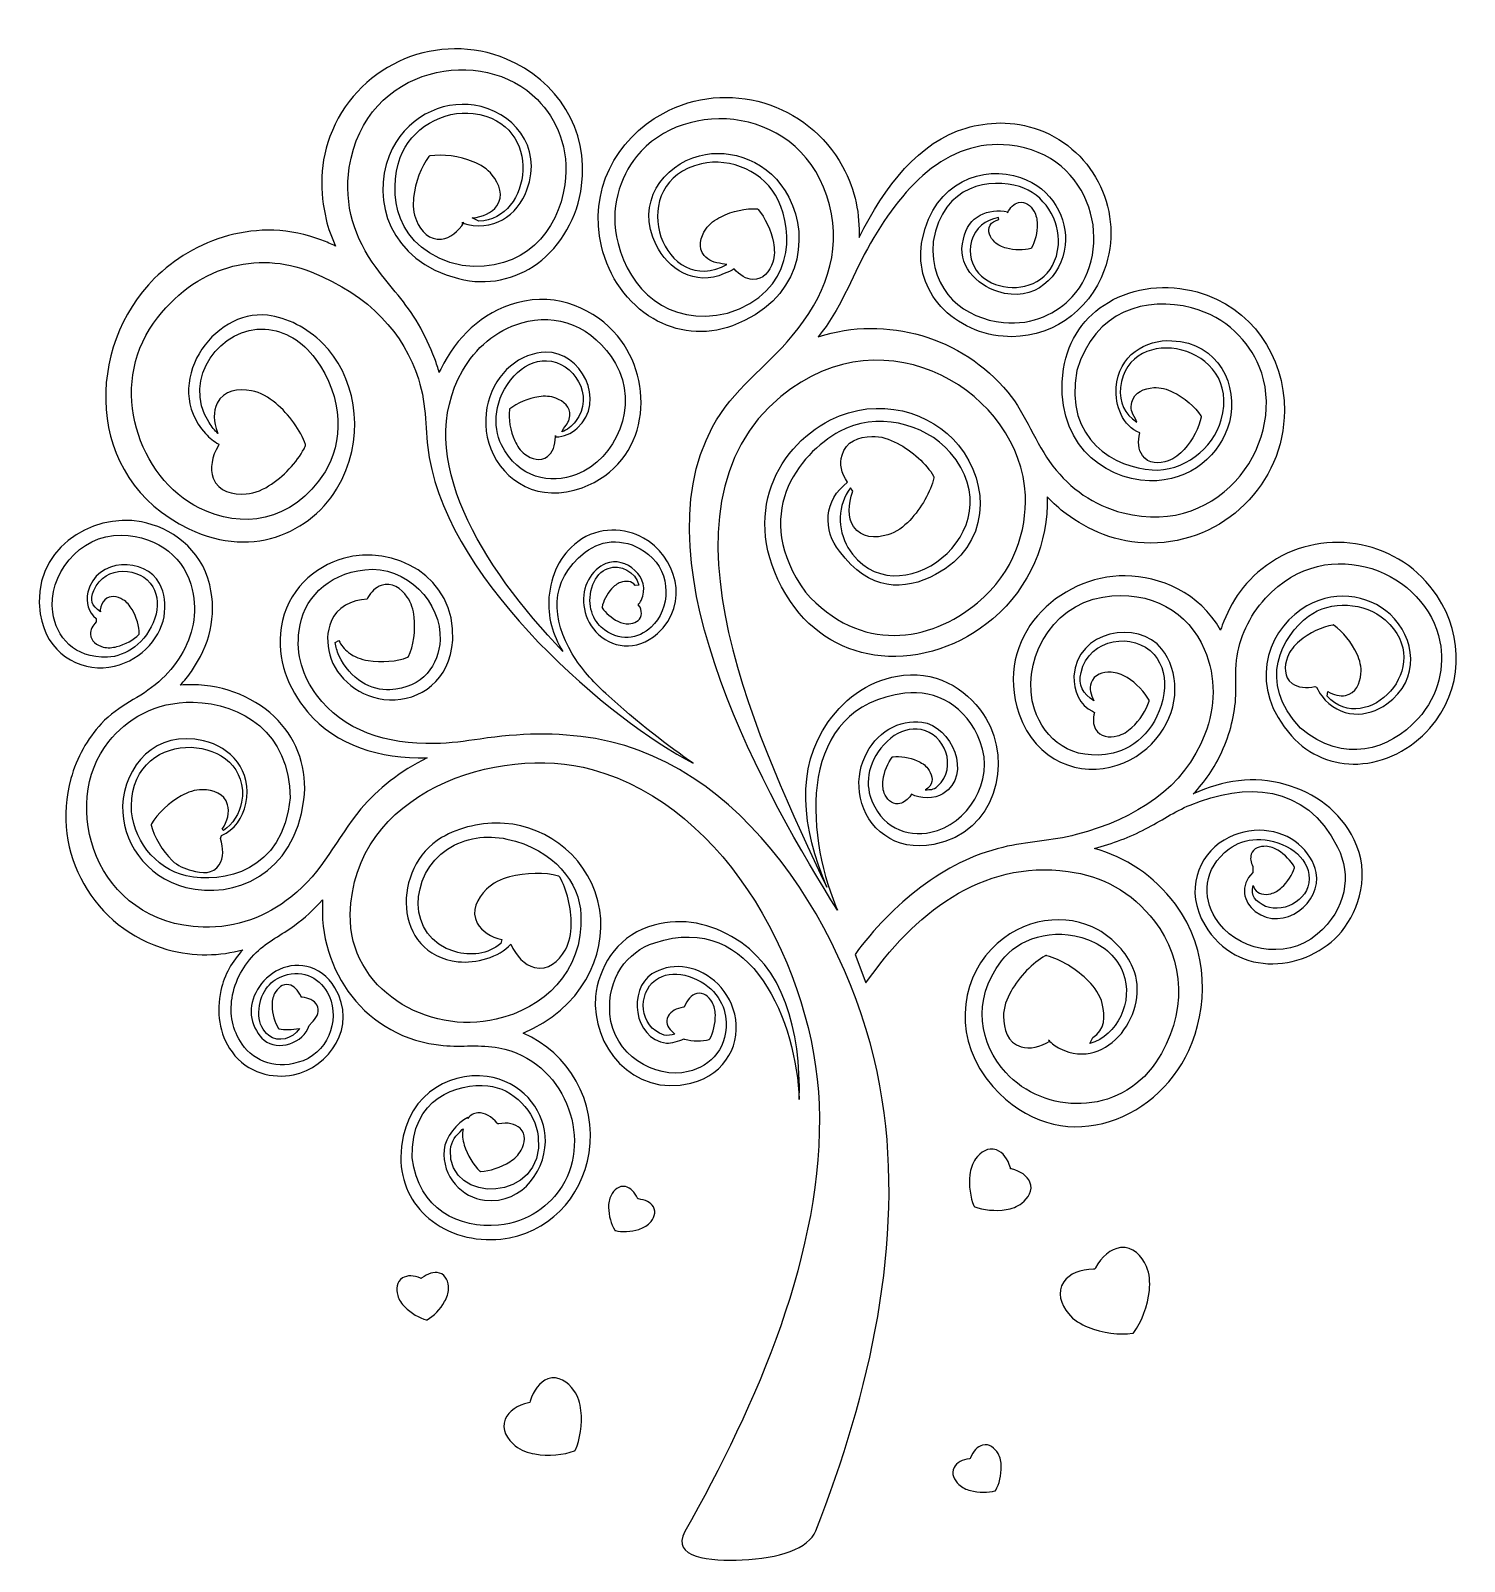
# Model space of a CAD drawing. Header units: centimetres. Extents: x -9.1 to 9.1, y -9.7 to 9.9.
import ezdxf

# ---------------------------------------------------------------- set-up
doc = ezdxf.new("R2010")
doc.units = ezdxf.units.CM
doc.header["$MEASUREMENT"] = 0
doc.layers.add('Camada 1', color=7, linetype='Continuous')

msp = doc.modelspace()

# ---------------------------------------------------------------- linework, layer by layer
at = {"layer": 'Camada 1'}
for points, knots in [([(-2.45295, 4.68941), (-2.45435, 4.58114), (-2.48727, 4.48838), (-2.55521, 4.43642), (-2.55521, 4.43642), (-2.64623, 4.36683), (-2.75627, 4.40501), (-2.84204, 4.46701), (-2.84204, 4.46701), (-2.90062, 4.50934), (-2.94174, 4.57311), (-2.97169, 4.63894), (-2.97169, 4.63894), (-3.02794, 4.76258), (-3.05443, 4.92316), (-3.04035, 5.03492), (-3.04035, 5.03492), (-3.04014, 5.03669), (-3.03966, 5.03974), (-3.03942, 5.04148), (-3.03942, 5.04148), (-3.03762, 5.04301), (-3.03476, 5.04555), (-3.03291, 5.04706), (-3.03291, 5.04706), (-2.94591, 5.11839), (-2.79698, 5.18149), (-2.6631, 5.20012), (-2.6631, 5.20012), (-2.59153, 5.21004), (-2.51559, 5.20957), (-2.44852, 5.18276), (-2.44852, 5.18276), (-2.35017, 5.1435), (-2.259, 5.07108), (-2.269, 4.95691), (-2.269, 4.95691), (-2.27397, 4.90018), (-2.30252, 4.8469), (-2.34779, 4.80014), (-2.34779, 4.80014), (-2.34779, 4.80014), (-2.37269, 4.75082), (-2.37269, 4.75082), (-2.37269, 4.75082), (-2.30493, 4.77516), (-2.24352, 4.82377), (-2.1955, 4.88573), (-2.1955, 4.88573), (-1.94319, 5.21156), (-2.22278, 5.65085), (-2.56589, 5.65972), (-2.56589, 5.65972), (-2.72221, 5.66374), (-2.86897, 5.59), (-2.98015, 5.46591), (-2.98015, 5.46591), (-3.23852, 5.17741), (-3.25966, 4.8203), (-3.14009, 4.58601), (-3.14009, 4.58601), (-2.91911, 4.15302), (-2.52096, 4.07909), (-2.18291, 4.2093), (-2.18291, 4.2093), (-1.68216, 4.40213), (-1.37643, 5.08962), (-1.68809, 5.62416), (-1.68809, 5.62416), (-1.97101, 6.10941), (-2.44647, 6.2704), (-2.88327, 6.142), (-2.88327, 6.142), (-3.22501, 6.04154), (-3.46975, 5.82254), (-3.63717, 5.5315), (-3.63717, 5.5315), (-4.26773, 4.43533), (-3.39227, 3.03587), (-2.36056, 1.9533), (-2.36056, 1.9533), (-2.48888, 2.16423), (-2.55609, 2.39468), (-2.53526, 2.64299), (-2.53526, 2.64299), (-2.51179, 2.92379), (-2.40008, 3.17404), (-2.16725, 3.35109), (-2.16725, 3.35109), (-1.8992, 3.55485), (-1.56368, 3.52513), (-1.33193, 3.39858), (-1.33193, 3.39858), (-0.92116, 3.17432), (-0.72431, 2.56422), (-1.15323, 2.17901), (-1.15323, 2.17901), (-1.42033, 1.93922), (-1.75127, 1.99907), (-1.93592, 2.20079), (-1.93592, 2.20079), (-2.11793, 2.39957), (-2.13584, 2.67889), (-2.03178, 2.86651), (-2.03178, 2.86651), (-1.97931, 2.96126), (-1.89981, 3.03497), (-1.81104, 3.07249), (-1.81104, 3.07249), (-1.56268, 3.17729), (-1.2171, 2.89183), (-1.36085, 2.60227), (-1.36085, 2.60227), (-1.37125, 2.58134), (-1.38395, 2.56211), (-1.39863, 2.54512), (-1.39863, 2.54512), (-1.39863, 2.54512), (-1.37439, 2.51647), (-1.37439, 2.51647), (-1.37439, 2.51647), (-1.3583, 2.48086), (-1.35259, 2.44482), (-1.36013, 2.41095), (-1.36013, 2.41095), (-1.37653, 2.33745), (-1.44802, 2.31022), (-1.51742, 2.30517), (-1.51742, 2.30517), (-1.56475, 2.30168), (-1.61241, 2.31644), (-1.65529, 2.33692), (-1.65529, 2.33692), (-1.73586, 2.37539), (-1.81703, 2.445), (-1.85714, 2.50715), (-1.85714, 2.50715), (-1.85775, 2.50818), (-1.85881, 2.5099), (-1.85947, 2.51091), (-1.85947, 2.51091), (-1.85918, 2.51242), (-1.85883, 2.51491), (-1.85854, 2.51644), (-1.85854, 2.51644), (-1.84489, 2.58909), (-1.79657, 2.68379), (-1.7371, 2.7497), (-1.7371, 2.7497), (-1.70527, 2.78497), (-1.66685, 2.81677), (-1.62174, 2.83164), (-1.62174, 2.83164), (-1.55567, 2.85339), (-1.47918, 2.85551), (-1.43598, 2.7938), (-1.43598, 2.7938), (-1.43598, 2.7938), (-1.38838, 2.79909), (-1.38838, 2.79909), (-1.38838, 2.79909), (-1.43098, 2.9644), (-1.62465, 3.06828), (-1.7811, 3.01142), (-1.7811, 3.01142), (-1.87212, 2.97832), (-1.94004, 2.90249), (-1.97605, 2.80573), (-1.97605, 2.80573), (-2.05966, 2.5807), (-1.99097, 2.37001), (-1.86887, 2.26188), (-1.86887, 2.26188), (-1.64326, 2.06225), (-1.39691, 2.1099), (-1.23138, 2.26162), (-1.23138, 2.26162), (-0.98624, 2.48636), (-0.96576, 2.95218), (-1.26662, 3.18986), (-1.26662, 3.18986), (-1.53983, 3.4056), (-1.85056, 3.39073), (-2.07344, 3.21764), (-2.07344, 3.21764), (-2.55331, 2.84489), (-2.49135, 2.35034), (-2.23862, 1.92332), (-2.23862, 1.92332), (-2.12183, 1.72599), (-1.9793, 1.57), (-1.81182, 1.41736), (-1.81182, 1.41736), (-1.40015, 1.04205), (-1.00092, 0.73272), (-0.69655, 0.52743), (-0.69655, 0.52743), (-1.73851, 1.06186), (-3.7877, 2.80004), (-4.06197, 4.42316), (-4.06197, 4.42316), (-4.12206, 4.77865), (-4.08457, 5.07009), (-4.20037, 5.4268), (-4.20037, 5.4268), (-4.38685, 6.00121), (-4.80936, 6.48998), (-5.56975, 6.79319), (-5.56975, 6.79319), (-6.25531, 7.06661), (-7.04695, 6.87865), (-7.57691, 6.13843), (-7.57691, 6.13843), (-8.16082, 5.32298), (-7.77151, 4.16715), (-6.99247, 3.78007), (-6.99247, 3.78007), (-6.46661, 3.51895), (-5.81293, 3.57795), (-5.39079, 4.24325), (-5.39079, 4.24325), (-5.16232, 4.60332), (-5.14248, 5.18279), (-5.51575, 5.6875), (-5.51575, 5.6875), (-5.67646, 5.90451), (-5.90212, 6.04577), (-6.15493, 6.06294), (-6.15493, 6.06294), (-6.71003, 6.10051), (-7.22774, 5.434), (-6.86986, 4.86996), (-6.86986, 4.86996), (-6.83716, 4.81842), (-6.79895, 4.77138), (-6.75638, 4.73095), (-6.75638, 4.73095), (-6.75638, 4.73095), (-6.76384, 4.74368), (-6.76384, 4.74368), (-6.76384, 4.74368), (-6.81419, 4.87976), (-6.81983, 5.01205), (-6.76609, 5.11852), (-6.76609, 5.11852), (-6.68288, 5.28349), (-6.49632, 5.3054), (-6.32815, 5.27571), (-6.32815, 5.27571), (-6.21337, 5.25542), (-6.10884, 5.19168), (-6.01912, 5.1172), (-6.01912, 5.1172), (-5.85053, 4.97726), (-5.69924, 4.76271), (-5.64116, 4.5906), (-5.64116, 4.5906), (-5.64021, 4.58787), (-5.63878, 4.58309), (-5.63788, 4.58036), (-5.63788, 4.58036), (-5.63939, 4.57692), (-5.64174, 4.57121), (-5.64338, 4.56769), (-5.64338, 4.56769), (-5.71958, 4.40304), (-5.89143, 4.20675), (-6.07269, 4.08565), (-6.07269, 4.08565), (-6.16966, 4.02085), (-6.28023, 3.96828), (-6.39646, 3.95997), (-6.39646, 3.95997), (-6.5668, 3.9479), (-6.75008, 3.98899), (-6.81577, 4.16171), (-6.81577, 4.16171), (-6.86302, 4.28588), (-6.8336, 4.43434), (-6.75092, 4.57883), (-6.75092, 4.57883), (-6.75092, 4.57883), (-6.74653, 4.59476), (-6.74653, 4.59476), (-6.74653, 4.59476), (-6.8076, 4.62992), (-6.86435, 4.67562), (-6.91425, 4.73009), (-6.91425, 4.73009), (-7.48546, 5.35355), (-6.82408, 6.32161), (-6.12381, 6.23835), (-6.12381, 6.23835), (-5.87357, 6.20843), (-5.62049, 6.08082), (-5.41983, 5.88079), (-5.41983, 5.88079), (-5.02227, 5.48463), (-4.86471, 4.76994), (-5.17808, 4.13835), (-5.17808, 4.13835), (-5.49582, 3.49737), (-6.28393, 3.10703), (-7.12896, 3.51602), (-7.12896, 3.51602), (-8.48625, 4.17311), (-8.43402, 5.84885), (-7.56441, 6.71031), (-7.56441, 6.71031), (-7.07369, 7.19632), (-6.25208, 7.51435), (-5.43076, 7.19656), (-5.43076, 7.19656), (-5.37094, 7.17341), (-5.31294, 7.14827), (-5.25658, 7.12139), (-5.25658, 7.12139), (-5.30841, 7.23095), (-5.3491, 7.34462), (-5.37699, 7.46246), (-5.37699, 7.46246), (-5.45695, 7.80065), (-5.47041, 8.18805), (-5.29767, 8.59604), (-5.29767, 8.59604), (-4.93585, 9.45051), (-3.94298, 9.86932), (-3.07655, 9.50647), (-3.07655, 9.50647), (-2.43113, 9.23609), (-2.02515, 8.60511), (-2.11886, 7.89013), (-2.11886, 7.89013), (-2.17122, 7.49064), (-2.37916, 7.12358), (-2.68364, 6.89974), (-2.68364, 6.89974), (-2.96079, 6.69593), (-3.31925, 6.61201), (-3.68829, 6.70641), (-3.68829, 6.70641), (-4.57708, 6.93393), (-4.79539, 7.70632), (-4.57322, 8.27219), (-4.57322, 8.27219), (-4.38166, 8.76), (-3.89792, 8.98268), (-3.4875, 8.91828), (-3.4875, 8.91828), (-3.00744, 8.84298), (-2.60747, 8.40118), (-2.81617, 7.83756), (-2.81617, 7.83756), (-2.93431, 7.51853), (-3.25056, 7.28445), (-3.64495, 7.41727), (-3.64495, 7.41727), (-3.64495, 7.41727), (-3.61915, 7.4214), (-3.61915, 7.4214), (-3.61915, 7.4214), (-3.69469, 7.30408), (-3.79359, 7.22468), (-3.90458, 7.21069), (-3.90458, 7.21069), (-4.06166, 7.19087), (-4.16646, 7.31293), (-4.22584, 7.44662), (-4.22584, 7.44662), (-4.2664, 7.53787), (-4.27111, 7.64265), (-4.26111, 7.742), (-4.26111, 7.742), (-4.24238, 7.92877), (-4.16234, 8.13895), (-4.06788, 8.26259), (-4.06788, 8.26259), (-4.06637, 8.26457), (-4.06367, 8.26788), (-4.06216, 8.26976), (-4.06216, 8.26976), (-4.05898, 8.27034), (-4.05377, 8.2714), (-4.05054, 8.27193), (-4.05054, 8.27193), (-3.89708, 8.29662), (-3.67536, 8.26841), (-3.50259, 8.19761), (-3.50259, 8.19761), (-3.41014, 8.15972), (-3.3199, 8.10633), (-3.25841, 8.02769), (-3.25841, 8.02769), (-3.16832, 7.91249), (-3.10977, 7.7626), (-3.20105, 7.63322), (-3.20105, 7.63322), (-3.26444, 7.54345), (-3.378, 7.4936), (-3.51379, 7.4809), (-3.51379, 7.4809), (-3.51379, 7.4809), (-3.4282, 7.43891), (-3.4282, 7.43891), (-3.4282, 7.43891), (-2.75968, 7.45539), (-2.58161, 8.6933), (-3.49998, 8.81239), (-3.49998, 8.81239), (-3.88175, 8.86197), (-4.30116, 8.62118), (-4.43232, 8.25002), (-4.43232, 8.25002), (-4.58467, 7.81878), (-4.53257, 7.06413), (-3.64124, 6.87175), (-3.64124, 6.87175), (-2.84688, 6.77584), (-2.41942, 7.31802), (-2.33306, 7.90376), (-2.33306, 7.90376), (-2.26443, 8.36916), (-2.44463, 8.74519), (-2.68218, 8.98913), (-2.68218, 8.98913), (-3.36626, 9.69152), (-4.88097, 9.43477), (-5.08134, 8.12296), (-5.08134, 8.12296), (-5.15471, 7.64248), (-5.01215, 7.21938), (-4.73958, 6.84682), (-4.73958, 6.84682), (-4.55305, 6.59181), (-4.36056, 6.40473), (-4.20025, 6.12535), (-4.20025, 6.12535), (-4.12048, 5.98634), (-4.05134, 5.8387), (-3.99237, 5.684), (-3.99237, 5.684), (-3.96911, 5.62309), (-3.95051, 5.56467), (-3.93575, 5.508), (-3.93575, 5.508), (-3.92911, 5.5225), (-3.92289, 5.53708), (-3.91577, 5.5515), (-3.91577, 5.5515), (-3.71477, 5.9593), (-3.3993, 6.26924), (-2.9452, 6.39772), (-2.9452, 6.39772), (-2.42241, 6.54562), (-1.93605, 6.30292), (-1.66266, 5.97616), (-1.66266, 5.97616), (-1.17802, 5.39696), (-1.24255, 4.36461), (-2.11404, 4.0392), (-2.11404, 4.0392), (-2.65665, 3.83658), (-3.11824, 4.12183), (-3.27662, 4.53379), (-3.27662, 4.53379), (-3.43262, 4.93977), (-3.29466, 5.36966), (-3.02767, 5.59019), (-3.02767, 5.59019), (-2.89294, 5.70145), (-2.73017, 5.76524), (-2.5746, 5.76915), (-2.5746, 5.76915), (-2.13981, 5.78005), (-1.78926, 5.1473), (-2.17598, 4.79728), (-2.17598, 4.79728), (-2.25292, 4.72762), (-2.34904, 4.68801), (-2.44469, 4.6892), (-2.44469, 4.6892), (-2.44469, 4.6892), (-2.45295, 4.68941), (-2.45295, 4.68941)], [0, 0, 0, 0, 0.00819672, 0.00819672, 0.00819672, 0.00819672, 0.01639344, 0.01639344, 0.01639344, 0.01639344, 0.02459016, 0.02459016, 0.02459016, 0.02459016, 0.03278689, 0.03278689, 0.03278689, 0.03278689, 0.04098361, 0.04098361, 0.04098361, 0.04098361, 0.04918033, 0.04918033, 0.04918033, 0.04918033, 0.05737705, 0.05737705, 0.05737705, 0.05737705, 0.06557377, 0.06557377, 0.06557377, 0.06557377, 0.07377049, 0.07377049, 0.07377049, 0.07377049, 0.08196721, 0.08196721, 0.08196721, 0.08196721, 0.09016393, 0.09016393, 0.09016393, 0.09016393, 0.09836066, 0.09836066, 0.09836066, 0.09836066, 0.10655738, 0.10655738, 0.10655738, 0.10655738, 0.1147541, 0.1147541, 0.1147541, 0.1147541, 0.12295082, 0.12295082, 0.12295082, 0.12295082, 0.13114754, 0.13114754, 0.13114754, 0.13114754, 0.13934426, 0.13934426, 0.13934426, 0.13934426, 0.14754098, 0.14754098, 0.14754098, 0.14754098, 0.1557377, 0.1557377, 0.1557377, 0.1557377, 0.16393443, 0.16393443, 0.16393443, 0.16393443, 0.17213115, 0.17213115, 0.17213115, 0.17213115, 0.18032787, 0.18032787, 0.18032787, 0.18032787, 0.18852459, 0.18852459, 0.18852459, 0.18852459, 0.19672131, 0.19672131, 0.19672131, 0.19672131, 0.20491803, 0.20491803, 0.20491803, 0.20491803, 0.21311475, 0.21311475, 0.21311475, 0.21311475, 0.22131148, 0.22131148, 0.22131148, 0.22131148, 0.2295082, 0.2295082, 0.2295082, 0.2295082, 0.23770492, 0.23770492, 0.23770492, 0.23770492, 0.24590164, 0.24590164, 0.24590164, 0.24590164, 0.25409836, 0.25409836, 0.25409836, 0.25409836, 0.26229508, 0.26229508, 0.26229508, 0.26229508, 0.2704918, 0.2704918, 0.2704918, 0.2704918, 0.27868852, 0.27868852, 0.27868852, 0.27868852, 0.28688525, 0.28688525, 0.28688525, 0.28688525, 0.29508197, 0.29508197, 0.29508197, 0.29508197, 0.30327869, 0.30327869, 0.30327869, 0.30327869, 0.31147541, 0.31147541, 0.31147541, 0.31147541, 0.31967213, 0.31967213, 0.31967213, 0.31967213, 0.32786885, 0.32786885, 0.32786885, 0.32786885, 0.33606557, 0.33606557, 0.33606557, 0.33606557, 0.3442623, 0.3442623, 0.3442623, 0.3442623, 0.35245902, 0.35245902, 0.35245902, 0.35245902, 0.36065574, 0.36065574, 0.36065574, 0.36065574, 0.36885246, 0.36885246, 0.36885246, 0.36885246, 0.37704918, 0.37704918, 0.37704918, 0.37704918, 0.3852459, 0.3852459, 0.3852459, 0.3852459, 0.39344262, 0.39344262, 0.39344262, 0.39344262, 0.40163934, 0.40163934, 0.40163934, 0.40163934, 0.40983607, 0.40983607, 0.40983607, 0.40983607, 0.41803279, 0.41803279, 0.41803279, 0.41803279, 0.42622951, 0.42622951, 0.42622951, 0.42622951, 0.43442623, 0.43442623, 0.43442623, 0.43442623, 0.44262295, 0.44262295, 0.44262295, 0.44262295, 0.45081967, 0.45081967, 0.45081967, 0.45081967, 0.45901639, 0.45901639, 0.45901639, 0.45901639, 0.46721311, 0.46721311, 0.46721311, 0.46721311, 0.47540984, 0.47540984, 0.47540984, 0.47540984, 0.48360656, 0.48360656, 0.48360656, 0.48360656, 0.49180328, 0.49180328, 0.49180328, 0.49180328, 0.5, 0.5, 0.5, 0.5, 0.50819672, 0.50819672, 0.50819672, 0.50819672, 0.51639344, 0.51639344, 0.51639344, 0.51639344, 0.52459016, 0.52459016, 0.52459016, 0.52459016, 0.53278689, 0.53278689, 0.53278689, 0.53278689, 0.54098361, 0.54098361, 0.54098361, 0.54098361, 0.54918033, 0.54918033, 0.54918033, 0.54918033, 0.55737705, 0.55737705, 0.55737705, 0.55737705, 0.56557377, 0.56557377, 0.56557377, 0.56557377, 0.57377049, 0.57377049, 0.57377049, 0.57377049, 0.58196721, 0.58196721, 0.58196721, 0.58196721, 0.59016393, 0.59016393, 0.59016393, 0.59016393, 0.59836066, 0.59836066, 0.59836066, 0.59836066, 0.60655738, 0.60655738, 0.60655738, 0.60655738, 0.6147541, 0.6147541, 0.6147541, 0.6147541, 0.62295082, 0.62295082, 0.62295082, 0.62295082, 0.63114754, 0.63114754, 0.63114754, 0.63114754, 0.63934426, 0.63934426, 0.63934426, 0.63934426, 0.64754098, 0.64754098, 0.64754098, 0.64754098, 0.6557377, 0.6557377, 0.6557377, 0.6557377, 0.66393443, 0.66393443, 0.66393443, 0.66393443, 0.67213115, 0.67213115, 0.67213115, 0.67213115, 0.68032787, 0.68032787, 0.68032787, 0.68032787, 0.68852459, 0.68852459, 0.68852459, 0.68852459, 0.69672131, 0.69672131, 0.69672131, 0.69672131, 0.70491803, 0.70491803, 0.70491803, 0.70491803, 0.71311475, 0.71311475, 0.71311475, 0.71311475, 0.72131148, 0.72131148, 0.72131148, 0.72131148, 0.7295082, 0.7295082, 0.7295082, 0.7295082, 0.73770492, 0.73770492, 0.73770492, 0.73770492, 0.74590164, 0.74590164, 0.74590164, 0.74590164, 0.75409836, 0.75409836, 0.75409836, 0.75409836, 0.76229508, 0.76229508, 0.76229508, 0.76229508, 0.7704918, 0.7704918, 0.7704918, 0.7704918, 0.77868852, 0.77868852, 0.77868852, 0.77868852, 0.78688525, 0.78688525, 0.78688525, 0.78688525, 0.79508197, 0.79508197, 0.79508197, 0.79508197, 0.80327869, 0.80327869, 0.80327869, 0.80327869, 0.81147541, 0.81147541, 0.81147541, 0.81147541, 0.81967213, 0.81967213, 0.81967213, 0.81967213, 0.82786885, 0.82786885, 0.82786885, 0.82786885, 0.83606557, 0.83606557, 0.83606557, 0.83606557, 0.8442623, 0.8442623, 0.8442623, 0.8442623, 0.85245902, 0.85245902, 0.85245902, 0.85245902, 0.86065574, 0.86065574, 0.86065574, 0.86065574, 0.86885246, 0.86885246, 0.86885246, 0.86885246, 0.87704918, 0.87704918, 0.87704918, 0.87704918, 0.8852459, 0.8852459, 0.8852459, 0.8852459, 0.89344262, 0.89344262, 0.89344262, 0.89344262, 0.90163934, 0.90163934, 0.90163934, 0.90163934, 0.90983607, 0.90983607, 0.90983607, 0.90983607, 0.91803279, 0.91803279, 0.91803279, 0.91803279, 0.92622951, 0.92622951, 0.92622951, 0.92622951, 0.93442623, 0.93442623, 0.93442623, 0.93442623, 0.94262295, 0.94262295, 0.94262295, 0.94262295, 0.95081967, 0.95081967, 0.95081967, 0.95081967, 0.95901639, 0.95901639, 0.95901639, 0.95901639, 0.96721311, 0.96721311, 0.96721311, 0.96721311, 0.97540984, 0.97540984, 0.97540984, 0.97540984, 0.98360656, 0.98360656, 0.98360656, 0.98360656, 1, 1, 1, 1]), ([(4.95954, 4.87626), (4.80225, 4.97926), (4.73536, 5.12806), (4.75134, 5.31848), (4.75134, 5.31848), (4.84664, 6.1702), (6.31021, 5.87717), (6.03777, 4.90438), (6.03777, 4.90438), (5.93395, 4.53367), (5.54829, 4.24184), (5.15538, 4.26642), (5.15538, 4.26642), (4.69887, 4.29497), (4.02482, 4.63824), (4.19648, 5.5338), (4.19648, 5.5338), (4.41915, 6.30228), (5.08527, 6.48355), (5.6582, 6.33382), (5.6582, 6.33382), (6.11331, 6.21486), (6.38879, 5.90189), (6.52032, 5.58777), (6.52032, 5.58777), (6.89904, 4.68342), (6.07, 3.38988), (4.78447, 3.71889), (4.78447, 3.71889), (4.4036, 3.81634), (4.11261, 4.02911), (3.89026, 4.31682), (3.89026, 4.31682), (3.66179, 4.61231), (3.554, 4.96828), (3.31458, 5.25879), (3.31458, 5.25879), (2.73657, 5.96017), (1.77256, 6.24508), (0.89809, 5.96547), (0.89809, 5.96547), (1.18096, 6.30678), (1.31372, 6.70466), (1.52431, 7.08603), (1.52431, 7.08603), (1.95002, 7.85673), (2.52891, 8.49454), (3.33573, 8.40852), (3.33573, 8.40852), (4.41883, 8.29306), (4.68566, 7.0606), (4.13517, 6.47365), (4.13517, 6.47365), (3.94401, 6.26979), (3.64244, 6.10818), (3.25829, 6.14707), (3.25829, 6.14707), (2.77479, 6.1961), (2.31436, 6.5264), (2.36355, 7.18122), (2.36355, 7.18122), (2.48814, 7.91922), (3.10494, 7.98997), (3.46424, 7.8812), (3.46424, 7.8812), (3.77335, 7.78746), (3.98634, 7.45244), (3.95988, 7.13761), (3.95988, 7.13761), (3.89069, 6.31134), (2.6811, 6.50547), (2.85178, 7.1878), (2.85178, 7.1878), (2.89663, 7.34766), (3.03143, 7.45932), (3.19449, 7.484), (3.19449, 7.484), (3.19449, 7.484), (3.20161, 7.46085), (3.20161, 7.46085), (3.20161, 7.46085), (3.15277, 7.44109), (3.10985, 7.42958), (3.08842, 7.38912), (3.08842, 7.38912), (3.04646, 7.31027), (3.08988, 7.2305), (3.14848, 7.17243), (3.14848, 7.17243), (3.18851, 7.1328), (3.24283, 7.1093), (3.29723, 7.0947), (3.29723, 7.0947), (3.39896, 7.06729), (3.52501, 7.06729), (3.60923, 7.092), (3.60923, 7.092), (3.61092, 7.0925), (3.61383, 7.09348), (3.61553, 7.09404), (3.61553, 7.09404), (3.61624, 7.09518), (3.61749, 7.09727), (3.61823, 7.09846), (3.61823, 7.09846), (3.66231, 7.17434), (3.69218, 7.29766), (3.68938, 7.40352), (3.68938, 7.40352), (3.68798, 7.45982), (3.67784, 7.51814), (3.64866, 7.56629), (3.64866, 7.56629), (3.60593, 7.63691), (3.53859, 7.69776), (3.4521, 7.67551), (3.4521, 7.67551), (3.39363, 7.66046), (3.34553, 7.61264), (3.31179, 7.54623), (3.31179, 7.54623), (3.31179, 7.54623), (3.31414, 7.55737), (3.31414, 7.55737), (3.31414, 7.55737), (3.07279, 7.60984), (2.80183, 7.50728), (2.7496, 7.21111), (2.7496, 7.21111), (2.65536, 6.88279), (2.92015, 6.62556), (3.18614, 6.5406), (3.18614, 6.5406), (3.65599, 6.39045), (4.00325, 6.73478), (4.04723, 7.13118), (4.04723, 7.13118), (4.0848, 7.47014), (3.88425, 7.85839), (3.47719, 7.99735), (3.47719, 7.99735), (3.00494, 8.15845), (2.37972, 7.95086), (2.22627, 7.21357), (2.22627, 7.21357), (2.16256, 6.90753), (2.24471, 6.61675), (2.42209, 6.39709), (2.42209, 6.39709), (2.61698, 6.15579), (2.92575, 5.99894), (3.25508, 5.97087), (3.25508, 5.97087), (3.84486, 5.92055), (4.34704, 6.27683), (4.54471, 6.81621), (4.54471, 6.81621), (4.81001, 7.53992), (4.42972, 8.33854), (3.71561, 8.60334), (3.71561, 8.60334), (3.3748, 8.72976), (3.05762, 8.70446), (2.7834, 8.62628), (2.7834, 8.62628), (2.18713, 8.45642), (1.74346, 7.88531), (1.41778, 7.2288), (1.41778, 7.2288), (1.42826, 7.51656), (1.37849, 7.82657), (1.20778, 8.13751), (1.20778, 8.13751), (0.7637, 8.94629), (-0.26074, 9.26059), (-1.08116, 8.81439), (-1.08116, 8.81439), (-1.69253, 8.48186), (-2.03064, 7.8167), (-1.86578, 7.11894), (-1.86578, 7.11894), (-1.77381, 6.72905), (-1.53106, 6.38689), (-1.20728, 6.19613), (-1.20728, 6.19613), (-0.91259, 6.0224), (-0.54945, 5.97549), (-0.1939, 6.10612), (-0.1939, 6.10612), (0.6624, 6.42074), (0.80046, 7.20679), (0.52368, 7.74418), (0.52368, 7.74418), (0.28505, 8.20749), (-0.21596, 8.37899), (-0.61554, 8.2739), (-0.61554, 8.2739), (-1.08274, 8.15103), (-1.4339, 7.67377), (-1.17064, 7.1372), (-1.17064, 7.1372), (-1.0216, 6.83356), (-0.67685, 6.60004), (-0.30016, 6.7712), (-0.30016, 6.7712), (-0.25986, 6.78951), (-0.20734, 6.80467), (-0.17271, 6.83055), (-0.17271, 6.83055), (-0.17271, 6.83055), (-0.17271, 6.83055), (-0.17271, 6.83055), (-0.17271, 6.83055), (-0.10453, 6.7498), (-0.02272, 6.69881), (0.06388, 6.695), (0.06388, 6.695), (0.19715, 6.68915), (0.27684, 6.79885), (0.31751, 6.91524), (0.31751, 6.91524), (0.34534, 6.99464), (0.34214, 7.08296), (0.3269, 7.16575), (0.3269, 7.16575), (0.29848, 7.32056), (0.21749, 7.49061), (0.13016, 7.58824), (0.13016, 7.58824), (0.12836, 7.59028), (0.12521, 7.59351), (0.12331, 7.59549), (0.12331, 7.59549), (0.12127, 7.59568), (0.11775, 7.59607), (0.11564, 7.59623), (0.11564, 7.59623), (-0.01504, 7.607), (-0.20051, 7.56808), (-0.34153, 7.49635), (-0.34153, 7.49635), (-0.41657, 7.4582), (-0.48872, 7.40713), (-0.53497, 7.33689), (-0.53497, 7.33689), (-0.60276, 7.23389), (-0.64162, 7.10398), (-0.55606, 7.00161), (-0.55606, 7.00161), (-0.50407, 6.93941), (-0.42186, 6.90557), (-0.32511, 6.89718), (-0.32511, 6.89718), (-0.32511, 6.89718), (-0.26759, 6.88776), (-0.26759, 6.88776), (-0.26759, 6.88776), (-0.28939, 6.87413), (-0.3122, 6.86196), (-0.3358, 6.85141), (-0.3358, 6.85141), (-1.12341, 6.52576), (-1.5704, 7.94096), (-0.59242, 8.17049), (-0.59242, 8.17049), (-0.21978, 8.25783), (0.21948, 8.06196), (0.38654, 7.70808), (0.38654, 7.70808), (0.58066, 7.29684), (0.6053, 6.54502), (-0.25711, 6.2648), (-0.25711, 6.2648), (-1.03324, 6.08996), (-1.51079, 6.58325), (-1.65522, 7.15396), (-1.65522, 7.15396), (-1.77, 7.60746), (-1.62966, 7.99758), (-1.41924, 8.26286), (-1.41924, 8.26286), (-0.81329, 9.02663), (0.71108, 8.9253), (1.04139, 7.64768), (1.04139, 7.64768), (1.20165, 7.02808), (0.97702, 6.46981), (0.56665, 5.97718), (0.56665, 5.97718), (0.2273, 5.56975), (-0.18675, 5.29757), (-0.4489, 4.81571), (-0.4489, 4.81571), (-1.4291, 3.01451), (0.26955, 0.04162), (1.14466, -1.34945), (1.14466, -1.34945), (1.14466, -1.34945), (1.1214, -1.29921), (1.1214, -1.29921), (1.1214, -1.29921), (0.73765, -0.35213), (0.61734, 1.24539), (2.00326, 1.41785), (2.00326, 1.41785), (2.39937, 1.46714), (2.78796, 1.26048), (2.96404, 0.80052), (2.96404, 0.80052), (3.15809, 0.29392), (2.79621, -0.25763), (2.33563, -0.35365), (2.33563, -0.35365), (2.02464, -0.41842), (1.69068, -0.29806), (1.56074, 0.10786), (1.56074, 0.10786), (1.49041, 0.32752), (1.55928, 0.63351), (1.82368, 0.84652), (1.82368, 0.84652), (1.93748, 0.9382), (2.0749, 0.98117), (2.20955, 0.95563), (2.20955, 0.95563), (2.50527, 0.89933), (2.68493, 0.4797), (2.42048, 0.23345), (2.42048, 0.23345), (2.36523, 0.18201), (2.32957, 0.19355), (2.26109, 0.18575), (2.26109, 0.18575), (2.26109, 0.18575), (2.26109, 0.18575), (2.26109, 0.18575), (2.26109, 0.18575), (2.28509, 0.19848), (2.30546, 0.21515), (2.32094, 0.23589), (2.32094, 0.23589), (2.37441, 0.30743), (2.34377, 0.39287), (2.29477, 0.4592), (2.29477, 0.4592), (2.26127, 0.5045), (2.21121, 0.53604), (2.15973, 0.55882), (2.15973, 0.55882), (2.06337, 0.60147), (1.93878, 0.62079), (1.85181, 0.6093), (1.85181, 0.6093), (1.84998, 0.60901), (1.84702, 0.60851), (1.84525, 0.60824), (1.84525, 0.60824), (1.8444, 0.60718), (1.84282, 0.60536), (1.84189, 0.60424), (1.84189, 0.60424), (1.78672, 0.536), (1.73836, 0.41871), (1.72484, 0.31367), (1.72484, 0.31367), (1.71767, 0.25784), (1.71875, 0.19863), (1.74013, 0.14661), (1.74013, 0.14661), (1.77156, 0.07028), (1.82877, -0.00021), (1.91764, 0.00852), (1.91764, 0.00852), (1.97267, 0.01397), (2.02321, 0.04776), (2.06472, 0.09972), (2.06472, 0.09972), (2.06472, 0.09972), (2.0884, 0.12991), (2.0884, 0.12991), (2.0884, 0.12991), (2.19191, 0.07284), (2.38357, 0.06776), (2.48842, 0.13549), (2.48842, 0.13549), (2.87265, 0.38362), (2.59518, 0.99943), (2.21743, 1.05161), (2.21743, 1.05161), (2.08231, 1.07026), (1.93234, 1.03809), (1.80005, 0.96086), (1.80005, 0.96086), (1.53777, 0.80796), (1.35753, 0.45543), (1.43511, 0.08202), (1.43511, 0.08202), (1.51382, -0.29681), (1.87276, -0.60891), (2.37097, -0.51049), (2.37097, -0.51049), (3.17112, -0.35232), (3.37311, 0.53181), (3.03582, 1.10162), (3.03582, 1.10162), (2.84553, 1.42304), (2.45903, 1.70188), (1.98577, 1.64798), (1.98577, 1.64798), (1.57463, 1.60107), (1.25774, 1.37755), (1.02615, 1.05317), (1.02615, 1.05317), (0.60594, 0.46471), (0.68989, -0.30012), (1.00736, -1.05466), (1.00736, -1.05466), (0.18834, 0.69027), (-1.3169, 3.77269), (0.42202, 5.20393), (0.42202, 5.20393), (1.77248, 6.31539), (3.4851, 5.2351), (3.53879, 3.94406), (3.53879, 3.94406), (3.55744, 3.49562), (3.40361, 2.96809), (2.92678, 2.57169), (2.92678, 2.57169), (2.32692, 2.07263), (1.43043, 1.91658), (0.73524, 2.70919), (0.73524, 2.70919), (0.0296, 3.68204), (0.64216, 4.46854), (1.17104, 4.75786), (1.17104, 4.75786), (1.6261, 5.00675), (2.24953, 4.87417), (2.58071, 4.48989), (2.58071, 4.48989), (3.44981, 3.48119), (1.86689, 2.31319), (1.27682, 3.27633), (1.27682, 3.27633), (1.14008, 3.51448), (1.14106, 3.82124), (1.31077, 4.03725), (1.31077, 4.03725), (1.31077, 4.03725), (1.34043, 3.99447), (1.34043, 3.99447), (1.34043, 3.99447), (1.27693, 3.8258), (1.27267, 3.66215), (1.34908, 3.54452), (1.34908, 3.54452), (1.44616, 3.39498), (1.6274, 3.39352), (1.78554, 3.43956), (1.78554, 3.43956), (1.89349, 3.47099), (1.98713, 3.54309), (2.06534, 3.6239), (2.06534, 3.6239), (2.21163, 3.77498), (2.33381, 3.99508), (2.3722, 4.16587), (2.3722, 4.16587), (2.37299, 4.16949), (2.37411, 4.17534), (2.37485, 4.17897), (2.37485, 4.17897), (2.37347, 4.18132), (2.37112, 4.18553), (2.36969, 4.18791), (2.36969, 4.18791), (2.27989, 4.33841), (2.09357, 4.50999), (1.90606, 4.60767), (1.90606, 4.60767), (1.80631, 4.65966), (1.69476, 4.69858), (1.58242, 4.69429), (1.58242, 4.69429), (1.41777, 4.6881), (1.24629, 4.62952), (1.20137, 4.45693), (1.20137, 4.45693), (1.17065, 4.33898), (1.18817, 4.23307), (1.27315, 4.10874), (1.27315, 4.10874), (1.27315, 4.10874), (1.27315, 4.10874), (1.27315, 4.10874), (1.27315, 4.10874), (0.97115, 3.88937), (0.95073, 3.48895), (1.17052, 3.23109), (1.17052, 3.23109), (1.54472, 2.71134), (1.998, 2.72238), (2.39464, 2.93158), (2.39464, 2.93158), (3.09512, 3.30131), (3.09118, 4.08665), (2.68624, 4.58271), (2.68624, 4.58271), (2.33993, 5.00694), (1.66939, 5.21387), (1.05228, 4.90354), (1.05228, 4.90354), (0.33653, 4.54347), (-0.12856, 3.59338), (0.54383, 2.58838), (0.54383, 2.58838), (0.82286, 2.17111), (1.24863, 1.93822), (1.69985, 1.89451), (1.69985, 1.89451), (2.19563, 1.84649), (2.72257, 2.02386), (3.12529, 2.36989), (3.12529, 2.36989), (3.60215, 2.77957), (3.83186, 3.34565), (3.81826, 3.92307), (3.81826, 3.92307), (3.89237, 3.84295), (3.97315, 3.76996), (4.06115, 3.70524), (4.06115, 3.70524), (4.34103, 3.49931), (4.69229, 3.33535), (5.13531, 3.33466), (5.13531, 3.33466), (6.06326, 3.33331), (6.83716, 4.08309), (6.8423, 5.02238), (6.8423, 5.02238), (6.84608, 5.7222), (6.42428, 6.34273), (5.72965, 6.53627), (5.72965, 6.53627), (5.34151, 6.6443), (4.92235, 6.5966), (4.59721, 6.40398), (4.59721, 6.40398), (4.30119, 6.22869), (4.08371, 5.93165), (4.02619, 5.55509), (4.02619, 5.55509), (3.88776, 4.64823), (4.51313, 4.14505), (5.1208, 4.12809), (5.1208, 4.12809), (5.64465, 4.11348), (6.03888, 4.47149), (6.14027, 4.87443), (6.14027, 4.87443), (6.25878, 5.34568), (6.00875, 5.88659), (5.40843, 5.91509), (5.40843, 5.91509), (5.06855, 5.93123), (4.72935, 5.73173), (4.69726, 5.31681), (4.69726, 5.31681), (4.67996, 5.09258), (4.77843, 4.82151), (4.99926, 4.73848), (4.99926, 4.73848), (4.97151, 4.62873), (4.97886, 4.52599), (5.03125, 4.45096), (5.03125, 4.45096), (5.10753, 4.3415), (5.24313, 4.34491), (5.36029, 4.38325), (5.36029, 4.38325), (5.44019, 4.40944), (5.50846, 4.46564), (5.56497, 4.52803), (5.56497, 4.52803), (5.67059, 4.64463), (5.75658, 4.81225), (5.78103, 4.94091), (5.78103, 4.94091), (5.78151, 4.94364), (5.78217, 4.94805), (5.78264, 4.95073), (5.78264, 4.95073), (5.78156, 4.95245), (5.7797, 4.9556), (5.77857, 4.95732), (5.77857, 4.95732), (5.70771, 5.06768), (5.56413, 5.19134), (5.42154, 5.25979), (5.42154, 5.25979), (5.34558, 5.29617), (5.26118, 5.3225), (5.17733, 5.31657), (5.17733, 5.31657), (5.0544, 5.30784), (4.92759, 5.25979), (4.89817, 5.12964), (4.89817, 5.12964), (4.87994, 5.04847), (4.88923, 5.00412), (4.94431, 4.92022), (4.94431, 4.92022), (4.94431, 4.92022), (4.95954, 4.87626), (4.95954, 4.87626)], [0, 0, 0, 0, 0.00645161, 0.00645161, 0.00645161, 0.00645161, 0.01290323, 0.01290323, 0.01290323, 0.01290323, 0.01935484, 0.01935484, 0.01935484, 0.01935484, 0.02580645, 0.02580645, 0.02580645, 0.02580645, 0.03225806, 0.03225806, 0.03225806, 0.03225806, 0.03870968, 0.03870968, 0.03870968, 0.03870968, 0.04516129, 0.04516129, 0.04516129, 0.04516129, 0.0516129, 0.0516129, 0.0516129, 0.0516129, 0.05806452, 0.05806452, 0.05806452, 0.05806452, 0.06451613, 0.06451613, 0.06451613, 0.06451613, 0.07096774, 0.07096774, 0.07096774, 0.07096774, 0.07741935, 0.07741935, 0.07741935, 0.07741935, 0.08387097, 0.08387097, 0.08387097, 0.08387097, 0.09032258, 0.09032258, 0.09032258, 0.09032258, 0.09677419, 0.09677419, 0.09677419, 0.09677419, 0.10322581, 0.10322581, 0.10322581, 0.10322581, 0.10967742, 0.10967742, 0.10967742, 0.10967742, 0.11612903, 0.11612903, 0.11612903, 0.11612903, 0.12258065, 0.12258065, 0.12258065, 0.12258065, 0.12903226, 0.12903226, 0.12903226, 0.12903226, 0.13548387, 0.13548387, 0.13548387, 0.13548387, 0.14193548, 0.14193548, 0.14193548, 0.14193548, 0.1483871, 0.1483871, 0.1483871, 0.1483871, 0.15483871, 0.15483871, 0.15483871, 0.15483871, 0.16129032, 0.16129032, 0.16129032, 0.16129032, 0.16774194, 0.16774194, 0.16774194, 0.16774194, 0.17419355, 0.17419355, 0.17419355, 0.17419355, 0.18064516, 0.18064516, 0.18064516, 0.18064516, 0.18709677, 0.18709677, 0.18709677, 0.18709677, 0.19354839, 0.19354839, 0.19354839, 0.19354839, 0.2, 0.2, 0.2, 0.2, 0.20645161, 0.20645161, 0.20645161, 0.20645161, 0.21290323, 0.21290323, 0.21290323, 0.21290323, 0.21935484, 0.21935484, 0.21935484, 0.21935484, 0.22580645, 0.22580645, 0.22580645, 0.22580645, 0.23225806, 0.23225806, 0.23225806, 0.23225806, 0.23870968, 0.23870968, 0.23870968, 0.23870968, 0.24516129, 0.24516129, 0.24516129, 0.24516129, 0.2516129, 0.2516129, 0.2516129, 0.2516129, 0.25806452, 0.25806452, 0.25806452, 0.25806452, 0.26451613, 0.26451613, 0.26451613, 0.26451613, 0.27096774, 0.27096774, 0.27096774, 0.27096774, 0.27741935, 0.27741935, 0.27741935, 0.27741935, 0.28387097, 0.28387097, 0.28387097, 0.28387097, 0.29032258, 0.29032258, 0.29032258, 0.29032258, 0.29677419, 0.29677419, 0.29677419, 0.29677419, 0.30322581, 0.30322581, 0.30322581, 0.30322581, 0.30967742, 0.30967742, 0.30967742, 0.30967742, 0.31612903, 0.31612903, 0.31612903, 0.31612903, 0.32258065, 0.32258065, 0.32258065, 0.32258065, 0.32903226, 0.32903226, 0.32903226, 0.32903226, 0.33548387, 0.33548387, 0.33548387, 0.33548387, 0.34193548, 0.34193548, 0.34193548, 0.34193548, 0.3483871, 0.3483871, 0.3483871, 0.3483871, 0.35483871, 0.35483871, 0.35483871, 0.35483871, 0.36129032, 0.36129032, 0.36129032, 0.36129032, 0.36774194, 0.36774194, 0.36774194, 0.36774194, 0.37419355, 0.37419355, 0.37419355, 0.37419355, 0.38064516, 0.38064516, 0.38064516, 0.38064516, 0.38709677, 0.38709677, 0.38709677, 0.38709677, 0.39354839, 0.39354839, 0.39354839, 0.39354839, 0.4, 0.4, 0.4, 0.4, 0.40645161, 0.40645161, 0.40645161, 0.40645161, 0.41290323, 0.41290323, 0.41290323, 0.41290323, 0.41935484, 0.41935484, 0.41935484, 0.41935484, 0.42580645, 0.42580645, 0.42580645, 0.42580645, 0.43225806, 0.43225806, 0.43225806, 0.43225806, 0.43870968, 0.43870968, 0.43870968, 0.43870968, 0.44516129, 0.44516129, 0.44516129, 0.44516129, 0.4516129, 0.4516129, 0.4516129, 0.4516129, 0.45806452, 0.45806452, 0.45806452, 0.45806452, 0.46451613, 0.46451613, 0.46451613, 0.46451613, 0.47096774, 0.47096774, 0.47096774, 0.47096774, 0.47741935, 0.47741935, 0.47741935, 0.47741935, 0.48387097, 0.48387097, 0.48387097, 0.48387097, 0.49032258, 0.49032258, 0.49032258, 0.49032258, 0.49677419, 0.49677419, 0.49677419, 0.49677419, 0.50322581, 0.50322581, 0.50322581, 0.50322581, 0.50967742, 0.50967742, 0.50967742, 0.50967742, 0.51612903, 0.51612903, 0.51612903, 0.51612903, 0.52258065, 0.52258065, 0.52258065, 0.52258065, 0.52903226, 0.52903226, 0.52903226, 0.52903226, 0.53548387, 0.53548387, 0.53548387, 0.53548387, 0.54193548, 0.54193548, 0.54193548, 0.54193548, 0.5483871, 0.5483871, 0.5483871, 0.5483871, 0.55483871, 0.55483871, 0.55483871, 0.55483871, 0.56129032, 0.56129032, 0.56129032, 0.56129032, 0.56774194, 0.56774194, 0.56774194, 0.56774194, 0.57419355, 0.57419355, 0.57419355, 0.57419355, 0.58064516, 0.58064516, 0.58064516, 0.58064516, 0.58709677, 0.58709677, 0.58709677, 0.58709677, 0.59354839, 0.59354839, 0.59354839, 0.59354839, 0.6, 0.6, 0.6, 0.6, 0.60645161, 0.60645161, 0.60645161, 0.60645161, 0.61290323, 0.61290323, 0.61290323, 0.61290323, 0.61935484, 0.61935484, 0.61935484, 0.61935484, 0.62580645, 0.62580645, 0.62580645, 0.62580645, 0.63225806, 0.63225806, 0.63225806, 0.63225806, 0.63870968, 0.63870968, 0.63870968, 0.63870968, 0.64516129, 0.64516129, 0.64516129, 0.64516129, 0.6516129, 0.6516129, 0.6516129, 0.6516129, 0.65806452, 0.65806452, 0.65806452, 0.65806452, 0.66451613, 0.66451613, 0.66451613, 0.66451613, 0.67096774, 0.67096774, 0.67096774, 0.67096774, 0.67741935, 0.67741935, 0.67741935, 0.67741935, 0.68387097, 0.68387097, 0.68387097, 0.68387097, 0.69032258, 0.69032258, 0.69032258, 0.69032258, 0.69677419, 0.69677419, 0.69677419, 0.69677419, 0.70322581, 0.70322581, 0.70322581, 0.70322581, 0.70967742, 0.70967742, 0.70967742, 0.70967742, 0.71612903, 0.71612903, 0.71612903, 0.71612903, 0.72258065, 0.72258065, 0.72258065, 0.72258065, 0.72903226, 0.72903226, 0.72903226, 0.72903226, 0.73548387, 0.73548387, 0.73548387, 0.73548387, 0.74193548, 0.74193548, 0.74193548, 0.74193548, 0.7483871, 0.7483871, 0.7483871, 0.7483871, 0.75483871, 0.75483871, 0.75483871, 0.75483871, 0.76129032, 0.76129032, 0.76129032, 0.76129032, 0.76774194, 0.76774194, 0.76774194, 0.76774194, 0.77419355, 0.77419355, 0.77419355, 0.77419355, 0.78064516, 0.78064516, 0.78064516, 0.78064516, 0.78709677, 0.78709677, 0.78709677, 0.78709677, 0.79354839, 0.79354839, 0.79354839, 0.79354839, 0.8, 0.8, 0.8, 0.8, 0.80645161, 0.80645161, 0.80645161, 0.80645161, 0.81290323, 0.81290323, 0.81290323, 0.81290323, 0.81935484, 0.81935484, 0.81935484, 0.81935484, 0.82580645, 0.82580645, 0.82580645, 0.82580645, 0.83225806, 0.83225806, 0.83225806, 0.83225806, 0.83870968, 0.83870968, 0.83870968, 0.83870968, 0.84516129, 0.84516129, 0.84516129, 0.84516129, 0.8516129, 0.8516129, 0.8516129, 0.8516129, 0.85806452, 0.85806452, 0.85806452, 0.85806452, 0.86451613, 0.86451613, 0.86451613, 0.86451613, 0.87096774, 0.87096774, 0.87096774, 0.87096774, 0.87741935, 0.87741935, 0.87741935, 0.87741935, 0.88387097, 0.88387097, 0.88387097, 0.88387097, 0.89032258, 0.89032258, 0.89032258, 0.89032258, 0.89677419, 0.89677419, 0.89677419, 0.89677419, 0.90322581, 0.90322581, 0.90322581, 0.90322581, 0.90967742, 0.90967742, 0.90967742, 0.90967742, 0.91612903, 0.91612903, 0.91612903, 0.91612903, 0.92258065, 0.92258065, 0.92258065, 0.92258065, 0.92903226, 0.92903226, 0.92903226, 0.92903226, 0.93548387, 0.93548387, 0.93548387, 0.93548387, 0.94193548, 0.94193548, 0.94193548, 0.94193548, 0.9483871, 0.9483871, 0.9483871, 0.9483871, 0.95483871, 0.95483871, 0.95483871, 0.95483871, 0.96129032, 0.96129032, 0.96129032, 0.96129032, 0.96774194, 0.96774194, 0.96774194, 0.96774194, 0.97419355, 0.97419355, 0.97419355, 0.97419355, 0.98064516, 0.98064516, 0.98064516, 0.98064516, 0.98709677, 0.98709677, 0.98709677, 0.98709677, 1, 1, 1, 1]), ([(-2.45298, 4.70692), (-2.4529, 4.70105), (-2.4529, 4.69523), (-2.45295, 4.6894), (-2.45295, 4.6894), (-2.45295, 4.6894), (-2.45298, 4.70692), (-2.45298, 4.70692)], [0, 0, 0, 0, 0.33333333, 0.33333333, 0.33333333, 0.33333333, 1, 1, 1, 1]), ([(-2.45298, 4.70692), (-2.45298, 4.70692), (-2.45298, 4.70692), (-2.45298, 4.70692), (-2.45298, 4.70692), (-2.45298, 4.70692), (-2.45298, 4.70692), (-2.45298, 4.70692)], [0, 0, 0, 0, 0.33333333, 0.33333333, 0.33333333, 0.33333333, 1, 1, 1, 1]), ([(-2.45295, 4.68941), (-2.45295, 4.68941), (-2.45295, 4.68941), (-2.45295, 4.68941), (-2.45295, 4.68941), (-2.45295, 4.68941), (-2.45295, 4.68941), (-2.45295, 4.68941)], [0, 0, 0, 0, 0.33333333, 0.33333333, 0.33333333, 0.33333333, 1, 1, 1, 1]), ([(-3.02186, -1.78264), (-3.16939, -1.94779), (-3.467, -2.02958), (-3.69324, -2.00452), (-3.69324, -2.00452), (-4.53604, -1.91099), (-4.54149, -0.79948), (-3.90382, -0.42287), (-3.90382, -0.42287), (-3.67572, -0.28806), (-3.38857, -0.22226), (-3.10364, -0.24137), (-3.10364, -0.24137), (-2.53889, -0.27931), (-1.99112, -0.69674), (-1.88801, -1.34804), (-1.88801, -1.34804), (-1.79527, -1.93367), (-2.12759, -2.60772), (-2.86475, -2.91517), (-2.86475, -2.91517), (-2.28653, -3.16742), (-1.91974, -3.78618), (-2.02401, -4.44203), (-2.02401, -4.44203), (-2.11609, -5.02096), (-2.54905, -5.47645), (-3.14957, -5.54193), (-3.14957, -5.54193), (-3.48501, -5.5785), (-3.82495, -5.48208), (-4.06749, -5.27864), (-4.06749, -5.27864), (-4.28831, -5.09346), (-4.42769, -4.81837), (-4.42404, -4.49931), (-4.42404, -4.49931), (-4.41512, -3.73093), (-3.82979, -3.40012), (-3.32525, -3.46878), (-3.32525, -3.46878), (-2.89027, -3.52789), (-2.61312, -3.87746), (-2.58415, -4.22422), (-2.58415, -4.22422), (-2.55026, -4.62985), (-2.85551, -5.1043), (-3.35552, -5.04615), (-3.35552, -5.04615), (-3.63868, -5.01334), (-3.90345, -4.74934), (-3.87352, -4.402), (-3.87352, -4.402), (-3.86013, -4.24666), (-3.70556, -4.05661), (-3.56806, -3.99026), (-3.56806, -3.99026), (-3.56806, -3.99026), (-3.57131, -4.00352), (-3.57131, -4.00352), (-3.57131, -4.00352), (-3.54041, -3.96389), (-3.49802, -3.93618), (-3.44108, -3.93251), (-3.44108, -3.93251), (-3.35427, -3.92693), (-3.26704, -3.97892), (-3.1951, -4.06448), (-3.1951, -4.06448), (-3.1951, -4.06448), (-3.18737, -4.0734), (-3.18737, -4.0734), (-3.18737, -4.0734), (-3.18737, -4.0734), (-3.17575, -4.07157), (-3.17575, -4.07157), (-3.17575, -4.07157), (-3.06555, -4.05265), (-2.96543, -4.06935), (-2.90275, -4.1297), (-2.90275, -4.1297), (-2.82306, -4.20635), (-2.84346, -4.31692), (-2.89008, -4.40783), (-2.89008, -4.40783), (-2.92191, -4.4699), (-2.97678, -4.51848), (-3.0352, -4.55658), (-3.0352, -4.55658), (-3.14498, -4.62831), (-3.29433, -4.67702), (-3.40302, -4.6799), (-3.40302, -4.6799), (-3.40471, -4.67995), (-3.4077, -4.67995), (-3.40945, -4.67995), (-3.40945, -4.67995), (-3.41112, -4.67844), (-3.414, -4.67609), (-3.41567, -4.67458), (-3.41567, -4.67458), (-3.49642, -4.60193), (-3.57836, -4.46903), (-3.61567, -4.34404), (-3.61567, -4.34404), (-3.63559, -4.27718), (-3.64618, -4.20466), (-3.63041, -4.13674), (-3.63041, -4.13674), (-3.63041, -4.13674), (-3.6411, -4.14632), (-3.6411, -4.14632), (-3.6411, -4.14632), (-3.71952, -4.22183), (-3.78347, -4.2902), (-3.79239, -4.4023), (-3.79239, -4.4023), (-3.82943, -5.11924), (-2.57991, -5.07606), (-2.67283, -4.23503), (-2.67283, -4.23503), (-2.7082, -3.91454), (-2.98729, -3.62088), (-3.31537, -3.58773), (-3.31537, -3.58773), (-3.69656, -3.54929), (-4.30039, -3.74129), (-4.28023, -4.5048), (-4.28023, -4.5048), (-4.20075, -5.17028), (-3.67476, -5.41065), (-3.18097, -5.3648), (-3.18097, -5.3648), (-2.78857, -5.32845), (-2.51832, -5.10718), (-2.36685, -4.86548), (-2.36685, -4.86548), (-1.9831, -4.25289), (-2.33187, -3.26396), (-3.1761, -3.10206), (-3.1761, -3.10206), (-3.40991, -3.05727), (-3.64698, -3.09537), (-3.88243, -3.07367), (-3.88243, -3.07367), (-4.88338, -2.98107), (-5.48091, -2.11011), (-5.42159, -1.21746), (-5.42159, -1.21746), (-5.53258, -1.33991), (-5.65157, -1.44937), (-5.7792, -1.54261), (-5.7792, -1.54261), (-5.94361, -1.66284), (-6.12054, -1.74393), (-6.26852, -1.88911), (-6.26852, -1.88911), (-6.43031, -2.04791), (-6.54072, -2.23947), (-6.57628, -2.46961), (-6.57628, -2.46961), (-6.6079, -2.67474), (-6.5744, -2.87508), (-6.44825, -3.05561), (-6.44825, -3.05561), (-6.28701, -3.28627), (-5.99531, -3.39227), (-5.67127, -3.26738), (-5.67127, -3.26738), (-5.31432, -3.12977), (-5.19626, -2.67979), (-5.36345, -2.39328), (-5.36345, -2.39328), (-5.47637, -2.19982), (-5.69704, -2.08165), (-5.97101, -2.20529), (-5.97101, -2.20529), (-6.11931, -2.2722), (-6.247, -2.45275), (-6.23377, -2.69183), (-6.23377, -2.69183), (-6.22803, -2.79467), (-6.1857, -2.88691), (-6.10873, -2.94546), (-6.10873, -2.94546), (-5.98197, -3.04161), (-5.81015, -2.98943), (-5.71477, -2.8587), (-5.71477, -2.8587), (-5.71477, -2.8587), (-5.72173, -2.85529), (-5.72173, -2.85529), (-5.72173, -2.85529), (-5.80944, -2.8755), (-5.90895, -2.8768), (-5.97888, -2.85913), (-5.97888, -2.85913), (-5.98015, -2.85879), (-5.98235, -2.8582), (-5.98364, -2.85786), (-5.98364, -2.85786), (-5.98459, -2.8564), (-5.98621, -2.85405), (-5.98713, -2.85257), (-5.98713, -2.85257), (-6.03169, -2.78214), (-6.0646, -2.66691), (-6.06619, -2.56677), (-6.06619, -2.56677), (-6.06701, -2.51322), (-6.05976, -2.45736), (-6.03396, -2.41045), (-6.03396, -2.41045), (-5.99618, -2.34174), (-5.93464, -2.28123), (-5.85161, -2.29895), (-5.85161, -2.29895), (-5.78628, -2.31284), (-5.73263, -2.36936), (-5.69728, -2.44759), (-5.69728, -2.44759), (-5.69728, -2.44759), (-5.69339, -2.45579), (-5.69339, -2.45579), (-5.69339, -2.45579), (-5.69339, -2.45579), (-5.68442, -2.45685), (-5.68442, -2.45685), (-5.68442, -2.45685), (-5.59912, -2.46585), (-5.52853, -2.49892), (-5.49477, -2.55655), (-5.49477, -2.55655), (-5.45183, -2.62979), (-5.48988, -2.70728), (-5.54324, -2.76475), (-5.54324, -2.76475), (-5.54734, -2.76917), (-5.5516, -2.77335), (-5.55602, -2.77742), (-5.55602, -2.77742), (-5.55602, -2.77742), (-5.59523, -2.81888), (-5.59523, -2.81888), (-5.59523, -2.81888), (-5.66159, -3.0433), (-5.99504, -3.15241), (-6.16819, -3.00663), (-6.16819, -3.00663), (-6.24172, -2.94466), (-6.30374, -2.83359), (-6.32583, -2.72779), (-6.32583, -2.72779), (-6.36949, -2.51827), (-6.24902, -2.26308), (-6.0169, -2.12737), (-6.0169, -2.12737), (-5.78129, -1.98968), (-5.44828, -2.03029), (-5.26458, -2.33774), (-5.26458, -2.33774), (-4.96965, -2.83156), (-5.33739, -3.35475), (-5.79504, -3.44711), (-5.79504, -3.44711), (-6.05327, -3.49929), (-6.38181, -3.42848), (-6.57702, -3.15514), (-6.57702, -3.15514), (-6.74654, -2.91757), (-6.77919, -2.64611), (-6.71857, -2.37163), (-6.71857, -2.37163), (-6.67415, -2.17023), (-6.57562, -1.99846), (-6.43798, -1.85268), (-6.43798, -1.85268), (-6.72717, -1.92888), (-7.05232, -1.94888), (-7.40604, -1.84829), (-7.40604, -1.84829), (-8.33542, -1.5841), (-8.89572, -0.61184), (-8.63201, 0.33008), (-8.63201, 0.33008), (-8.55692, 0.59829), (-8.4228, 0.83715), (-8.24389, 1.02956), (-8.24389, 1.02956), (-8.01664, 1.27396), (-7.75137, 1.3523), (-7.51081, 1.56518), (-7.51081, 1.56518), (-7.40114, 1.66228), (-7.30451, 1.77571), (-7.22868, 1.90215), (-7.22868, 1.90215), (-7.07734, 2.15462), (-7.01424, 2.43555), (-7.08329, 2.74011), (-7.08329, 2.74011), (-7.17158, 3.12942), (-7.49797, 3.42469), (-7.99033, 3.43403), (-7.99033, 3.43403), (-8.53273, 3.44432), (-8.92852, 2.91656), (-8.86226, 2.45076), (-8.86226, 2.45076), (-8.81752, 2.1363), (-8.59088, 1.86304), (-8.16495, 1.87878), (-8.16495, 1.87878), (-7.93444, 1.8873), (-7.67005, 2.0561), (-7.55956, 2.37712), (-7.55956, 2.37712), (-7.51209, 2.51529), (-7.51828, 2.65917), (-7.58808, 2.77712), (-7.58808, 2.77712), (-7.74151, 3.03604), (-8.19726, 3.0625), (-8.33894, 2.73008), (-8.33894, 2.73008), (-8.39307, 2.60308), (-8.36987, 2.53823), (-8.25208, 2.456), (-8.25208, 2.456), (-8.25208, 2.456), (-8.2575, 2.4832), (-8.2575, 2.4832), (-8.2575, 2.4832), (-8.25096, 2.53501), (-8.23191, 2.57956), (-8.19887, 2.61107), (-8.19887, 2.61107), (-8.13259, 2.67438), (-8.04176, 2.65356), (-7.96813, 2.61176), (-7.96813, 2.61176), (-7.91786, 2.58324), (-7.87963, 2.53606), (-7.85007, 2.48635), (-7.85007, 2.48635), (-7.79456, 2.39293), (-7.7595, 2.26751), (-7.76096, 2.1775), (-7.76096, 2.1775), (-7.76099, 2.17604), (-7.76112, 2.17356), (-7.76115, 2.17218), (-7.76115, 2.17218), (-7.76242, 2.1708), (-7.76446, 2.16858), (-7.76581, 2.16721), (-7.76581, 2.16721), (-7.82878, 2.10297), (-7.94171, 2.03979), (-8.04651, 2.01333), (-8.04651, 2.01333), (-8.10258, 1.99915), (-8.16298, 1.99298), (-8.21867, 2.00841), (-8.21867, 2.00841), (-8.30027, 2.03103), (-8.37909, 2.08067), (-8.38104, 2.17235), (-8.38104, 2.17235), (-8.3822, 2.22715), (-8.35588, 2.28094), (-8.31093, 2.32845), (-8.31093, 2.32845), (-8.31093, 2.32845), (-8.31056, 2.37189), (-8.31056, 2.37189), (-8.31056, 2.37189), (-8.40936, 2.44875), (-8.44431, 2.57977), (-8.41489, 2.70709), (-8.41489, 2.70709), (-8.3121, 3.15273), (-7.67789, 3.15469), (-7.50046, 2.81705), (-7.50046, 2.81705), (-7.43701, 2.69632), (-7.4163, 2.54442), (-7.44397, 2.39369), (-7.44397, 2.39369), (-7.49869, 2.09511), (-7.76901, 1.80584), (-8.14649, 1.75184), (-8.14649, 1.75184), (-8.52953, 1.69712), (-8.94506, 1.92869), (-9.02178, 2.43071), (-9.02178, 2.43071), (-9.14492, 3.23703), (-8.38202, 3.72738), (-7.73157, 3.60379), (-7.73157, 3.60379), (-7.36457, 3.53407), (-6.971, 3.26533), (-6.86088, 2.80189), (-6.86088, 2.80189), (-6.76531, 2.39933), (-6.86779, 2.02526), (-7.09422, 1.69728), (-7.09422, 1.69728), (-7.13788, 1.63394), (-7.18537, 1.57536), (-7.23635, 1.52115), (-7.23635, 1.52115), (-7.18656, 1.52549), (-7.13599, 1.52758), (-7.08469, 1.52721), (-7.08469, 1.52721), (-6.66519, 1.52433), (-6.25906, 1.35666), (-5.98873, 1.0708), (-5.98873, 1.0708), (-5.74261, 0.81053), (-5.60982, 0.45085), (-5.65999, 0.05739), (-5.65999, 0.05739), (-5.78096, -0.89022), (-6.55116, -1.21507), (-7.16438, -1.05801), (-7.16438, -1.05801), (-7.69315, -0.9227), (-7.98522, -0.45145), (-7.97139, -0.01899), (-7.97139, -0.01899), (-7.9553, 0.48671), (-7.55007, 0.95677), (-6.94084, 0.81339), (-6.94084, 0.81339), (-6.59596, 0.7323), (-6.31351, 0.43554), (-6.40016, 0.01094), (-6.40016, 0.01094), (-6.43696, -0.16927), (-6.54748, -0.32609), (-6.71181, -0.39488), (-6.71181, -0.39488), (-6.71181, -0.39488), (-6.72488, -0.4343), (-6.72488, -0.4343), (-6.72488, -0.4343), (-6.68374, -0.559), (-6.68416, -0.67835), (-6.73962, -0.76791), (-6.73962, -0.76791), (-6.81812, -0.89457), (-6.95777, -0.87732), (-7.09072, -0.8416), (-7.09072, -0.8416), (-7.18147, -0.81726), (-7.27265, -0.78043), (-7.33951, -0.71428), (-7.33951, -0.71428), (-7.46508, -0.59006), (-7.57152, -0.40713), (-7.60608, -0.26478), (-7.60608, -0.26478), (-7.60664, -0.26253), (-7.60746, -0.25862), (-7.60799, -0.25639), (-7.60799, -0.25639), (-7.60651, -0.25369), (-7.60421, -0.24927), (-7.60267, -0.2466), (-7.60267, -0.2466), (-7.52991, -0.11968), (-7.37804, 0.02587), (-7.22397, 0.11046), (-7.22397, 0.11046), (-7.14155, 0.1556), (-7.04905, 0.19013), (-6.95513, 0.18854), (-6.95513, 0.18854), (-6.81744, 0.18632), (-6.67314, 0.14039), (-6.63252, -0.00294), (-6.63252, -0.00294), (-6.6049, -0.10041), (-6.63382, -0.21045), (-6.70179, -0.31531), (-6.70179, -0.31531), (-6.70179, -0.31531), (-6.68671, -0.33145), (-6.68671, -0.33145), (-6.68671, -0.33145), (-6.56744, -0.25009), (-6.48287, -0.11822), (-6.45398, 0.02809), (-6.45398, 0.02809), (-6.30568, 0.90812), (-7.85487, 1.03356), (-7.86048, -0.01837), (-7.86048, -0.01837), (-7.86265, -0.41919), (-7.56002, -0.82172), (-7.15965, -0.90962), (-7.15965, -0.90962), (-6.69443, -1.0117), (-5.92137, -0.86091), (-5.83689, 0.08484), (-5.83689, 0.08484), (-5.83983, 0.91793), (-6.45488, 1.29007), (-7.07128, 1.30412), (-7.07128, 1.30412), (-7.56092, 1.31529), (-7.92644, 1.08081), (-8.14803, 0.804), (-8.14803, 0.804), (-8.78605, 0.00702), (-8.32636, -1.52542), (-6.94497, -1.56407), (-6.94497, -1.56407), (-6.51166, -1.57614), (-6.14217, -1.42987), (-5.82515, -1.1805), (-5.82515, -1.1805), (-5.41153, -0.85519), (-5.25315, -0.43842), (-4.93229, -0.05663), (-4.93229, -0.05663), (-4.71745, 0.1989), (-4.43456, 0.4256), (-4.08856, 0.59435), (-4.08856, 0.59435), (-4.69906, 0.58549), (-5.24709, 0.74606), (-5.61232, 1.18056), (-5.61232, 1.18056), (-5.86891, 1.48565), (-6.00644, 1.84816), (-5.94953, 2.25802), (-5.94953, 2.25802), (-5.88394, 2.72985), (-5.51765, 3.03473), (-5.15893, 3.139), (-5.15893, 3.139), (-4.52314, 3.32379), (-3.71708, 2.9081), (-3.76309, 2.09376), (-3.76309, 2.09376), (-3.7918, 1.58677), (-4.18343, 1.31671), (-4.56999, 1.33488), (-4.56999, 1.33488), (-4.95091, 1.35274), (-5.24746, 1.61502), (-5.3303, 1.90704), (-5.3303, 1.90704), (-5.3721, 2.05444), (-5.36594, 2.20774), (-5.31427, 2.33384), (-5.31427, 2.33384), (-5.24199, 2.51034), (-5.04797, 2.61313), (-4.85397, 2.61761), (-4.85397, 2.61761), (-4.85397, 2.61761), (-4.84669, 2.63894), (-4.84669, 2.63894), (-4.84669, 2.63894), (-4.80338, 2.71345), (-4.74559, 2.76845), (-4.67519, 2.79346), (-4.67519, 2.79346), (-4.53919, 2.84172), (-4.42206, 2.75345), (-4.34308, 2.64601), (-4.34308, 2.64601), (-4.28921, 2.57269), (-4.26455, 2.4803), (-4.25405, 2.38984), (-4.25405, 2.38984), (-4.23431, 2.21987), (-4.26458, 2.01709), (-4.32464, 1.88856), (-4.32464, 1.88856), (-4.32559, 1.88658), (-4.32734, 1.88306), (-4.32826, 1.88107), (-4.32826, 1.88107), (-4.33099, 1.87988), (-4.33546, 1.87792), (-4.33821, 1.87686), (-4.33821, 1.87686), (-4.47005, 1.82495), (-4.67299, 1.8068), (-4.84068, 1.83617), (-4.84068, 1.83617), (-4.93035, 1.85191), (-5.02118, 1.88184), (-5.09127, 1.93986), (-5.09127, 1.93986), (-5.14265, 1.98238), (-5.18866, 2.03416), (-5.21483, 2.09192), (-5.21483, 2.09192), (-5.21483, 2.09192), (-5.2601, 2.06602), (-5.2601, 2.06602), (-5.2601, 2.06602), (-5.25383, 2.01077), (-5.23809, 1.95537), (-5.21372, 1.90163), (-5.21372, 1.90163), (-5.07317, 1.59249), (-4.79398, 1.44964), (-4.56372, 1.46308), (-4.56372, 1.46308), (-4.13822, 1.48782), (-3.93856, 1.78135), (-3.92385, 2.09864), (-3.92385, 2.09864), (-3.90215, 2.56859), (-4.34626, 3.05641), (-4.88527, 2.99463), (-4.88527, 2.99463), (-5.37451, 2.93862), (-5.67135, 2.61368), (-5.72228, 2.21776), (-5.72228, 2.21776), (-5.7621, 1.90796), (-5.67267, 1.63422), (-5.49794, 1.39734), (-5.49794, 1.39734), (-5.15774, 0.93562), (-4.61029, 0.76874), (-3.9904, 0.77708), (-3.9904, 0.77708), (-3.79456, 0.77965), (-3.60331, 0.80674), (-3.41231, 0.835), (-3.41231, 0.835), (-2.91402, 0.90877), (-2.44351, 0.92623), (-1.9421, 0.83982), (-1.9421, 0.83982), (0.10017, 0.48787), (1.42499, -1.8806), (1.71521, -3.76433), (1.71521, -3.76433), (1.99347, -5.57008), (1.56252, -7.49458), (0.86796, -9.26242), (0.86796, -9.26242), (0.77911, -9.48856), (0.39182, -9.61334), (-0.07089, -9.63413), (-0.07089, -9.63413), (-0.47914, -9.65255), (-0.98831, -9.60421), (-0.80188, -9.27295), (-0.80188, -9.27295), (0.10516, -7.66116), (0.97649, -5.701), (0.90847, -3.82301), (0.90847, -3.82301), (0.84743, -2.13801), (-0.24353, -0.02764), (-1.98419, 0.44599), (-1.98419, 0.44599), (-3.19476, 0.77526), (-5.03968, 0.15579), (-5.06881, -1.40165), (-5.06881, -1.40165), (-5.08662, -2.35449), (-4.08766, -2.94563), (-3.20723, -2.73885), (-3.20723, -2.73885), (-2.61284, -2.59928), (-2.09691, -2.1487), (-2.12799, -1.40506), (-2.12799, -1.40506), (-2.14482, -1.00266), (-2.46467, -0.57205), (-3.072, -0.44079), (-3.072, -0.44079), (-3.33325, -0.38435), (-3.60527, -0.42327), (-3.82805, -0.56869), (-3.82805, -0.56869), (-4.31711, -0.88794), (-4.36576, -1.69211), (-3.73682, -1.87578), (-3.73682, -1.87578), (-3.53566, -1.93452), (-3.31015, -1.91155), (-3.15111, -1.77196), (-3.15111, -1.77196), (-3.15111, -1.77196), (-3.13545, -1.72227), (-3.13545, -1.72227), (-3.13545, -1.72227), (-3.27864, -1.68872), (-3.39307, -1.61919), (-3.45012, -1.51404), (-3.45012, -1.51404), (-3.5351, -1.35746), (-3.44988, -1.19776), (-3.33399, -1.08081), (-3.33399, -1.08081), (-3.25493, -1.00106), (-3.14698, -0.95331), (-3.03869, -0.92317), (-3.03869, -0.92317), (-2.83523, -0.86652), (-2.5822, -0.86456), (-2.41396, -0.91314), (-2.41396, -0.91314), (-2.41129, -0.91391), (-2.40671, -0.91536), (-2.40409, -0.91621), (-2.40409, -0.91621), (-2.40218, -0.91928), (-2.39893, -0.92428), (-2.39705, -0.92751), (-2.39705, -0.92751), (-2.30852, -1.0783), (-2.24751, -1.32229), (-2.25113, -1.53235), (-2.25113, -1.53235), (-2.25309, -1.64477), (-2.27219, -1.76124), (-2.32955, -1.85784), (-2.32955, -1.85784), (-2.41356, -1.99942), (-2.5468, -2.12197), (-2.71968, -2.07906), (-2.71968, -2.07906), (-2.84856, -2.04712), (-2.9528, -1.93568), (-3.02186, -1.78264), (-3.02186, -1.78264), (-3.02186, -1.78264), (-3.02186, -1.78264), (-3.02186, -1.78264)], [0, 0, 0, 0, 0.00534759, 0.00534759, 0.00534759, 0.00534759, 0.01069519, 0.01069519, 0.01069519, 0.01069519, 0.01604278, 0.01604278, 0.01604278, 0.01604278, 0.02139037, 0.02139037, 0.02139037, 0.02139037, 0.02673797, 0.02673797, 0.02673797, 0.02673797, 0.03208556, 0.03208556, 0.03208556, 0.03208556, 0.03743316, 0.03743316, 0.03743316, 0.03743316, 0.04278075, 0.04278075, 0.04278075, 0.04278075, 0.04812834, 0.04812834, 0.04812834, 0.04812834, 0.05347594, 0.05347594, 0.05347594, 0.05347594, 0.05882353, 0.05882353, 0.05882353, 0.05882353, 0.06417112, 0.06417112, 0.06417112, 0.06417112, 0.06951872, 0.06951872, 0.06951872, 0.06951872, 0.07486631, 0.07486631, 0.07486631, 0.07486631, 0.0802139, 0.0802139, 0.0802139, 0.0802139, 0.0855615, 0.0855615, 0.0855615, 0.0855615, 0.09090909, 0.09090909, 0.09090909, 0.09090909, 0.09625668, 0.09625668, 0.09625668, 0.09625668, 0.10160428, 0.10160428, 0.10160428, 0.10160428, 0.10695187, 0.10695187, 0.10695187, 0.10695187, 0.11229947, 0.11229947, 0.11229947, 0.11229947, 0.11764706, 0.11764706, 0.11764706, 0.11764706, 0.12299465, 0.12299465, 0.12299465, 0.12299465, 0.12834225, 0.12834225, 0.12834225, 0.12834225, 0.13368984, 0.13368984, 0.13368984, 0.13368984, 0.13903743, 0.13903743, 0.13903743, 0.13903743, 0.14438503, 0.14438503, 0.14438503, 0.14438503, 0.14973262, 0.14973262, 0.14973262, 0.14973262, 0.15508021, 0.15508021, 0.15508021, 0.15508021, 0.16042781, 0.16042781, 0.16042781, 0.16042781, 0.1657754, 0.1657754, 0.1657754, 0.1657754, 0.17112299, 0.17112299, 0.17112299, 0.17112299, 0.17647059, 0.17647059, 0.17647059, 0.17647059, 0.18181818, 0.18181818, 0.18181818, 0.18181818, 0.18716578, 0.18716578, 0.18716578, 0.18716578, 0.19251337, 0.19251337, 0.19251337, 0.19251337, 0.19786096, 0.19786096, 0.19786096, 0.19786096, 0.20320856, 0.20320856, 0.20320856, 0.20320856, 0.20855615, 0.20855615, 0.20855615, 0.20855615, 0.21390374, 0.21390374, 0.21390374, 0.21390374, 0.21925134, 0.21925134, 0.21925134, 0.21925134, 0.22459893, 0.22459893, 0.22459893, 0.22459893, 0.22994652, 0.22994652, 0.22994652, 0.22994652, 0.23529412, 0.23529412, 0.23529412, 0.23529412, 0.24064171, 0.24064171, 0.24064171, 0.24064171, 0.2459893, 0.2459893, 0.2459893, 0.2459893, 0.2513369, 0.2513369, 0.2513369, 0.2513369, 0.25668449, 0.25668449, 0.25668449, 0.25668449, 0.26203209, 0.26203209, 0.26203209, 0.26203209, 0.26737968, 0.26737968, 0.26737968, 0.26737968, 0.27272727, 0.27272727, 0.27272727, 0.27272727, 0.27807487, 0.27807487, 0.27807487, 0.27807487, 0.28342246, 0.28342246, 0.28342246, 0.28342246, 0.28877005, 0.28877005, 0.28877005, 0.28877005, 0.29411765, 0.29411765, 0.29411765, 0.29411765, 0.29946524, 0.29946524, 0.29946524, 0.29946524, 0.30481283, 0.30481283, 0.30481283, 0.30481283, 0.31016043, 0.31016043, 0.31016043, 0.31016043, 0.31550802, 0.31550802, 0.31550802, 0.31550802, 0.32085561, 0.32085561, 0.32085561, 0.32085561, 0.32620321, 0.32620321, 0.32620321, 0.32620321, 0.3315508, 0.3315508, 0.3315508, 0.3315508, 0.3368984, 0.3368984, 0.3368984, 0.3368984, 0.34224599, 0.34224599, 0.34224599, 0.34224599, 0.34759358, 0.34759358, 0.34759358, 0.34759358, 0.35294118, 0.35294118, 0.35294118, 0.35294118, 0.35828877, 0.35828877, 0.35828877, 0.35828877, 0.36363636, 0.36363636, 0.36363636, 0.36363636, 0.36898396, 0.36898396, 0.36898396, 0.36898396, 0.37433155, 0.37433155, 0.37433155, 0.37433155, 0.37967914, 0.37967914, 0.37967914, 0.37967914, 0.38502674, 0.38502674, 0.38502674, 0.38502674, 0.39037433, 0.39037433, 0.39037433, 0.39037433, 0.39572193, 0.39572193, 0.39572193, 0.39572193, 0.40106952, 0.40106952, 0.40106952, 0.40106952, 0.40641711, 0.40641711, 0.40641711, 0.40641711, 0.41176471, 0.41176471, 0.41176471, 0.41176471, 0.4171123, 0.4171123, 0.4171123, 0.4171123, 0.42245989, 0.42245989, 0.42245989, 0.42245989, 0.42780749, 0.42780749, 0.42780749, 0.42780749, 0.43315508, 0.43315508, 0.43315508, 0.43315508, 0.43850267, 0.43850267, 0.43850267, 0.43850267, 0.44385027, 0.44385027, 0.44385027, 0.44385027, 0.44919786, 0.44919786, 0.44919786, 0.44919786, 0.45454545, 0.45454545, 0.45454545, 0.45454545, 0.45989305, 0.45989305, 0.45989305, 0.45989305, 0.46524064, 0.46524064, 0.46524064, 0.46524064, 0.47058824, 0.47058824, 0.47058824, 0.47058824, 0.47593583, 0.47593583, 0.47593583, 0.47593583, 0.48128342, 0.48128342, 0.48128342, 0.48128342, 0.48663102, 0.48663102, 0.48663102, 0.48663102, 0.49197861, 0.49197861, 0.49197861, 0.49197861, 0.4973262, 0.4973262, 0.4973262, 0.4973262, 0.5026738, 0.5026738, 0.5026738, 0.5026738, 0.50802139, 0.50802139, 0.50802139, 0.50802139, 0.51336898, 0.51336898, 0.51336898, 0.51336898, 0.51871658, 0.51871658, 0.51871658, 0.51871658, 0.52406417, 0.52406417, 0.52406417, 0.52406417, 0.52941176, 0.52941176, 0.52941176, 0.52941176, 0.53475936, 0.53475936, 0.53475936, 0.53475936, 0.54010695, 0.54010695, 0.54010695, 0.54010695, 0.54545455, 0.54545455, 0.54545455, 0.54545455, 0.55080214, 0.55080214, 0.55080214, 0.55080214, 0.55614973, 0.55614973, 0.55614973, 0.55614973, 0.56149733, 0.56149733, 0.56149733, 0.56149733, 0.56684492, 0.56684492, 0.56684492, 0.56684492, 0.57219251, 0.57219251, 0.57219251, 0.57219251, 0.57754011, 0.57754011, 0.57754011, 0.57754011, 0.5828877, 0.5828877, 0.5828877, 0.5828877, 0.58823529, 0.58823529, 0.58823529, 0.58823529, 0.59358289, 0.59358289, 0.59358289, 0.59358289, 0.59893048, 0.59893048, 0.59893048, 0.59893048, 0.60427807, 0.60427807, 0.60427807, 0.60427807, 0.60962567, 0.60962567, 0.60962567, 0.60962567, 0.61497326, 0.61497326, 0.61497326, 0.61497326, 0.62032086, 0.62032086, 0.62032086, 0.62032086, 0.62566845, 0.62566845, 0.62566845, 0.62566845, 0.63101604, 0.63101604, 0.63101604, 0.63101604, 0.63636364, 0.63636364, 0.63636364, 0.63636364, 0.64171123, 0.64171123, 0.64171123, 0.64171123, 0.64705882, 0.64705882, 0.64705882, 0.64705882, 0.65240642, 0.65240642, 0.65240642, 0.65240642, 0.65775401, 0.65775401, 0.65775401, 0.65775401, 0.6631016, 0.6631016, 0.6631016, 0.6631016, 0.6684492, 0.6684492, 0.6684492, 0.6684492, 0.67379679, 0.67379679, 0.67379679, 0.67379679, 0.67914439, 0.67914439, 0.67914439, 0.67914439, 0.68449198, 0.68449198, 0.68449198, 0.68449198, 0.68983957, 0.68983957, 0.68983957, 0.68983957, 0.69518717, 0.69518717, 0.69518717, 0.69518717, 0.70053476, 0.70053476, 0.70053476, 0.70053476, 0.70588235, 0.70588235, 0.70588235, 0.70588235, 0.71122995, 0.71122995, 0.71122995, 0.71122995, 0.71657754, 0.71657754, 0.71657754, 0.71657754, 0.72192513, 0.72192513, 0.72192513, 0.72192513, 0.72727273, 0.72727273, 0.72727273, 0.72727273, 0.73262032, 0.73262032, 0.73262032, 0.73262032, 0.73796791, 0.73796791, 0.73796791, 0.73796791, 0.74331551, 0.74331551, 0.74331551, 0.74331551, 0.7486631, 0.7486631, 0.7486631, 0.7486631, 0.7540107, 0.7540107, 0.7540107, 0.7540107, 0.75935829, 0.75935829, 0.75935829, 0.75935829, 0.76470588, 0.76470588, 0.76470588, 0.76470588, 0.77005348, 0.77005348, 0.77005348, 0.77005348, 0.77540107, 0.77540107, 0.77540107, 0.77540107, 0.78074866, 0.78074866, 0.78074866, 0.78074866, 0.78609626, 0.78609626, 0.78609626, 0.78609626, 0.79144385, 0.79144385, 0.79144385, 0.79144385, 0.79679144, 0.79679144, 0.79679144, 0.79679144, 0.80213904, 0.80213904, 0.80213904, 0.80213904, 0.80748663, 0.80748663, 0.80748663, 0.80748663, 0.81283422, 0.81283422, 0.81283422, 0.81283422, 0.81818182, 0.81818182, 0.81818182, 0.81818182, 0.82352941, 0.82352941, 0.82352941, 0.82352941, 0.82887701, 0.82887701, 0.82887701, 0.82887701, 0.8342246, 0.8342246, 0.8342246, 0.8342246, 0.83957219, 0.83957219, 0.83957219, 0.83957219, 0.84491979, 0.84491979, 0.84491979, 0.84491979, 0.85026738, 0.85026738, 0.85026738, 0.85026738, 0.85561497, 0.85561497, 0.85561497, 0.85561497, 0.86096257, 0.86096257, 0.86096257, 0.86096257, 0.86631016, 0.86631016, 0.86631016, 0.86631016, 0.87165775, 0.87165775, 0.87165775, 0.87165775, 0.87700535, 0.87700535, 0.87700535, 0.87700535, 0.88235294, 0.88235294, 0.88235294, 0.88235294, 0.88770053, 0.88770053, 0.88770053, 0.88770053, 0.89304813, 0.89304813, 0.89304813, 0.89304813, 0.89839572, 0.89839572, 0.89839572, 0.89839572, 0.90374332, 0.90374332, 0.90374332, 0.90374332, 0.90909091, 0.90909091, 0.90909091, 0.90909091, 0.9144385, 0.9144385, 0.9144385, 0.9144385, 0.9197861, 0.9197861, 0.9197861, 0.9197861, 0.92513369, 0.92513369, 0.92513369, 0.92513369, 0.93048128, 0.93048128, 0.93048128, 0.93048128, 0.93582888, 0.93582888, 0.93582888, 0.93582888, 0.94117647, 0.94117647, 0.94117647, 0.94117647, 0.94652406, 0.94652406, 0.94652406, 0.94652406, 0.95187166, 0.95187166, 0.95187166, 0.95187166, 0.95721925, 0.95721925, 0.95721925, 0.95721925, 0.96256684, 0.96256684, 0.96256684, 0.96256684, 0.96791444, 0.96791444, 0.96791444, 0.96791444, 0.97326203, 0.97326203, 0.97326203, 0.97326203, 0.97860963, 0.97860963, 0.97860963, 0.97860963, 0.98395722, 0.98395722, 0.98395722, 0.98395722, 0.98930481, 0.98930481, 0.98930481, 0.98930481, 1, 1, 1, 1]), ([(7.38709, 1.38005), (7.884, 0.84713), (8.79785, 1.76494), (8.12647, 2.35324), (8.12647, 2.35324), (7.86628, 2.58142), (7.43241, 2.61163), (7.14865, 2.4001), (7.14865, 2.4001), (6.81901, 2.15441), (6.48005, 1.5647), (7.04933, 0.97476), (7.04933, 0.97476), (7.59448, 0.50544), (8.18513, 0.69626), (8.54288, 1.09046), (8.54288, 1.09046), (8.8272, 1.40362), (8.88094, 1.77465), (8.82561, 2.07572), (8.82561, 2.07572), (8.66654, 2.94279), (7.40678, 3.5095), (6.60033, 2.63021), (6.60033, 2.63021), (6.38562, 2.39597), (6.27124, 2.12724), (6.23142, 1.83858), (6.23142, 1.83858), (6.21054, 1.68705), (6.22806, 1.54537), (6.22258, 1.39458), (6.22258, 1.39458), (6.21348, 1.14889), (6.14977, 0.90574), (6.04306, 0.67028), (6.04306, 0.67028), (5.95067, 0.46634), (5.82761, 0.28857), (5.67968, 0.13434), (5.67968, 0.13434), (6.05856, 0.30915), (6.45412, 0.36926), (6.8503, 0.25563), (6.8503, 0.25563), (7.23347, 0.14591), (7.5501, -0.07801), (7.73173, -0.44975), (7.73173, -0.44975), (7.94091, -0.87777), (7.80727, -1.33528), (7.56798, -1.62207), (7.56798, -1.62207), (7.14383, -2.13044), (6.24305, -2.23582), (5.82639, -1.53457), (5.82639, -1.53457), (5.56707, -1.09798), (5.74117, -0.65531), (6.0719, -0.45449), (6.0719, -0.45449), (6.39781, -0.25658), (6.79024, -0.30847), (7.02212, -0.50452), (7.02212, -0.50452), (7.13917, -0.60339), (7.21958, -0.73399), (7.24723, -0.86755), (7.24723, -0.86755), (7.32438, -1.24098), (6.83316, -1.64209), (6.47084, -1.36301), (6.47084, -1.36301), (6.31799, -1.2453), (6.26833, -1.0322), (6.43901, -0.86898), (6.43901, -0.86898), (6.43901, -0.86898), (6.43819, -0.79069), (6.43819, -0.79069), (6.43819, -0.79069), (6.41194, -0.73695), (6.40361, -0.68277), (6.41933, -0.63498), (6.41933, -0.63498), (6.44595, -0.55394), (6.52956, -0.53116), (6.60832, -0.53317), (6.60832, -0.53317), (6.66211, -0.53449), (6.71415, -0.55643), (6.76024, -0.58423), (6.76024, -0.58423), (6.84679, -0.63656), (6.93053, -0.72401), (6.96886, -0.79857), (6.96886, -0.79857), (6.96942, -0.79976), (6.97042, -0.80185), (6.97103, -0.80304), (6.97103, -0.80304), (6.97055, -0.80468), (6.96989, -0.80743), (6.96936, -0.80913), (6.96936, -0.80913), (6.94594, -0.88951), (6.88094, -0.99085), (6.80664, -1.05858), (6.80664, -1.05858), (6.76685, -1.0948), (6.71999, -1.12637), (6.66747, -1.13811), (6.66747, -1.13811), (6.59063, -1.15536), (6.50417, -1.1492), (6.46236, -1.0749), (6.46236, -1.0749), (6.45471, -1.0613), (6.44924, -1.0467), (6.44572, -1.03122), (6.44572, -1.03122), (6.40034, -1.17341), (6.47699, -1.23379), (6.60219, -1.29895), (6.60219, -1.29895), (6.85505, -1.39547), (7.20004, -1.18976), (7.15419, -0.89223), (7.15419, -0.89223), (7.13321, -0.75684), (7.04669, -0.64172), (6.92236, -0.5651), (6.92236, -0.5651), (6.63306, -0.38711), (6.32168, -0.42458), (6.13827, -0.56431), (6.13827, -0.56431), (5.79907, -0.82254), (5.79735, -1.17751), (5.96232, -1.44892), (5.96232, -1.44892), (6.20685, -1.85093), (6.84775, -2.00751), (7.26034, -1.65524), (7.26034, -1.65524), (7.63483, -1.33546), (7.6996, -0.9002), (7.5208, -0.54335), (7.5208, -0.54335), (7.11043, 0.27511), (6.33938, 0.27858), (5.64154, -0.0072), (5.64154, -0.0072), (5.43622, -0.09126), (5.26467, -0.21154), (5.06959, -0.31219), (5.06959, -0.31219), (4.8697, -0.41543), (4.65086, -0.4978), (4.41866, -0.56196), (4.41866, -0.56196), (4.8163, -0.67234), (5.1723, -0.89933), (5.45352, -1.27266), (5.45352, -1.27266), (5.89686, -1.86128), (5.86476, -2.61248), (5.6242, -3.13668), (5.6242, -3.13668), (5.19767, -4.06582), (3.95738, -4.53609), (3.12611, -3.597), (3.12611, -3.597), (2.60853, -3.01235), (2.70317, -2.26998), (3.10288, -1.84715), (3.10288, -1.84715), (3.49682, -1.43051), (4.07081, -1.37659), (4.46675, -1.59958), (4.46675, -1.59958), (4.66648, -1.71211), (4.82529, -1.88594), (4.91035, -2.0825), (4.91035, -2.0825), (5.148, -2.63207), (4.58965, -3.41865), (3.98034, -3.11205), (3.98034, -3.11205), (3.92541, -3.08443), (3.8757, -3.04847), (3.83321, -3.00595), (3.83321, -3.00595), (3.83321, -3.00595), (3.84893, -3.01751), (3.84893, -3.01751), (3.84893, -3.01751), (3.72558, -3.09284), (3.59742, -3.12329), (3.48425, -3.08979), (3.48425, -3.08979), (3.31322, -3.03928), (3.26033, -2.8659), (3.25957, -2.70117), (3.25957, -2.70117), (3.25896, -2.58875), (3.30148, -2.4785), (3.35675, -2.38055), (3.35675, -2.38055), (3.46055, -2.19632), (3.63816, -2.01574), (3.79149, -1.93097), (3.79149, -1.93097), (3.79392, -1.92957), (3.79821, -1.92735), (3.80064, -1.92602), (3.80064, -1.92602), (3.80416, -1.92687), (3.81001, -1.92819), (3.8136, -1.92909), (3.8136, -1.92909), (3.98304, -1.97306), (4.19899, -2.10234), (4.34525, -2.25355), (4.34525, -2.25355), (4.42343, -2.33449), (4.49244, -2.43034), (4.52032, -2.53927), (4.52032, -2.53927), (4.56115, -2.69887), (4.55371, -2.87992), (4.40105, -2.97205), (4.40105, -2.97205), (4.40105, -2.97205), (4.36311, -3.04635), (4.36311, -3.04635), (4.36311, -3.04635), (4.71244, -2.95459), (4.92035, -2.50607), (4.787, -2.15251), (4.787, -2.15251), (4.71083, -1.95071), (4.54872, -1.80265), (4.3461, -1.72714), (4.3461, -1.72714), (3.87512, -1.55154), (3.44678, -1.71566), (3.23466, -1.99384), (3.23466, -1.99384), (2.84276, -2.508), (2.96232, -3.05612), (3.28938, -3.41825), (3.28938, -3.41825), (3.77389, -3.95464), (4.73578, -3.97716), (5.19946, -3.29292), (5.19946, -3.29292), (5.62041, -2.6717), (5.56273, -1.97818), (5.1866, -1.48894), (5.1866, -1.48894), (4.89241, -1.10614), (4.5098, -0.91072), (4.08289, -0.85272), (4.08289, -0.85272), (2.97122, -0.70151), (2.11122, -1.40382), (1.50535, -2.27642), (1.50535, -2.27642), (1.50535, -2.27642), (1.36684, -1.91129), (1.36684, -1.91129), (1.36684, -1.91129), (1.8487, -1.26438), (2.49349, -0.72784), (3.25059, -0.54652), (3.25059, -0.54652), (3.56105, -0.47215), (3.87599, -0.46685), (4.18851, -0.38396), (4.18851, -0.38396), (4.95358, -0.18105), (5.56932, 0.21209), (5.82805, 0.89673), (5.82805, 0.89673), (5.96071, 1.24762), (5.97632, 1.61412), (5.82077, 1.98038), (5.82077, 1.98038), (5.62207, 2.44859), (5.14603, 2.74489), (4.52648, 2.6452), (4.52648, 2.6452), (3.84415, 2.53542), (3.46735, 1.78417), (3.65574, 1.21513), (3.65574, 1.21513), (3.78303, 0.83095), (4.12895, 0.53962), (4.65946, 0.65569), (4.65946, 0.65569), (4.94653, 0.71856), (5.23985, 0.99004), (5.30573, 1.4175), (5.30573, 1.4175), (5.33409, 1.60144), (5.2938, 1.7804), (5.1795, 1.91256), (5.1795, 1.91256), (4.92862, 2.20249), (4.35117, 2.13251), (4.24875, 1.68367), (4.24875, 1.68367), (4.21232, 1.52415), (4.27299, 1.40713), (4.4121, 1.32315), (4.4121, 1.32315), (4.4121, 1.32315), (4.4121, 1.32315), (4.4121, 1.32315), (4.4121, 1.32315), (4.36963, 1.40118), (4.35437, 1.48089), (4.37733, 1.55048), (4.37733, 1.55048), (4.41315, 1.65928), (4.5255, 1.68994), (4.63128, 1.68724), (4.63128, 1.68724), (4.70351, 1.68539), (4.77349, 1.65599), (4.83535, 1.61858), (4.83535, 1.61858), (4.95166, 1.54831), (5.06421, 1.43078), (5.1157, 1.33063), (5.1157, 1.33063), (5.11652, 1.32904), (5.11787, 1.32624), (5.11869, 1.32465), (5.11869, 1.32465), (5.11803, 1.32243), (5.11708, 1.31867), (5.11641, 1.31637), (5.11641, 1.31637), (5.08495, 1.20834), (4.99766, 1.07219), (4.89771, 0.98117), (4.89771, 0.98117), (4.84424, 0.93254), (4.78129, 0.8901), (4.71081, 0.87428), (4.71081, 0.87428), (4.60752, 0.85118), (4.49139, 0.85944), (4.43511, 0.95932), (4.43511, 0.95932), (4.40132, 1.01938), (4.39884, 1.09476), (4.42074, 1.17419), (4.42074, 1.17419), (4.42074, 1.17419), (4.39558, 1.18837), (4.39558, 1.18837), (4.39558, 1.18837), (4.23516, 1.25523), (4.15013, 1.46023), (4.15865, 1.63769), (4.15865, 1.63769), (4.1868, 2.21969), (4.98161, 2.36559), (5.2803, 1.98247), (5.2803, 1.98247), (5.38722, 1.84539), (5.44757, 1.65955), (5.44701, 1.46444), (5.44701, 1.46444), (5.44587, 1.07765), (5.17245, 0.65378), (4.71128, 0.5007), (4.71128, 0.5007), (4.24339, 0.34544), (3.67001, 0.54171), (3.4603, 1.1539), (3.4603, 1.1539), (3.12351, 2.13688), (3.96901, 2.92436), (4.81266, 2.91655), (4.81266, 2.91655), (5.25393, 2.91245), (5.76257, 2.69896), (6.02789, 2.22456), (6.02789, 2.22456), (6.03445, 2.24477), (6.04154, 2.26499), (6.04903, 2.28499), (6.04903, 2.28499), (6.15859, 2.57754), (6.34256, 2.87361), (6.67578, 3.09173), (6.67578, 3.09173), (7.37388, 3.54864), (8.32498, 3.36428), (8.79022, 2.65951), (8.79022, 2.65951), (9.13693, 2.13439), (9.1242, 1.45999), (8.69621, 0.973), (8.69621, 0.973), (8.457, 0.7009), (8.11799, 0.53093), (7.77853, 0.51628), (7.77853, 0.51628), (7.4695, 0.50281), (7.15975, 0.61963), (6.93149, 0.87498), (6.93149, 0.87498), (6.38171, 1.48979), (6.60542, 2.17588), (7.05457, 2.48725), (7.05457, 2.48725), (7.442, 2.75559), (7.91468, 2.67966), (8.18887, 2.42605), (8.18887, 2.42605), (8.50968, 2.12943), (8.58715, 1.59933), (8.14908, 1.28297), (8.14908, 1.28297), (7.90114, 1.10387), (7.54768, 1.08739), (7.31972, 1.38409), (7.31972, 1.38409), (7.29255, 1.41946), (7.26985, 1.45759), (7.25233, 1.49741), (7.25233, 1.49741), (7.25233, 1.49741), (7.23167, 1.50498), (7.23167, 1.50498), (7.23167, 1.50498), (7.11917, 1.47958), (7.01469, 1.48974), (6.93991, 1.54514), (6.93991, 1.54514), (6.83148, 1.62541), (6.83879, 1.76223), (6.88091, 1.87957), (6.88091, 1.87957), (6.90964, 1.95963), (6.96841, 2.02689), (7.0331, 2.08221), (7.0331, 2.08221), (7.15454, 2.18616), (7.32755, 2.26853), (7.45855, 2.28906), (7.45855, 2.28906), (7.46056, 2.28938), (7.46419, 2.28985), (7.46625, 2.29012), (7.46625, 2.29012), (7.46858, 2.28861), (7.47239, 2.28618), (7.47466, 2.28462), (7.47466, 2.28462), (7.58364, 2.20956), (7.70363, 2.06163), (7.76835, 1.91635), (7.76835, 1.91635), (7.80298, 1.83859), (7.82722, 1.75257), (7.81873, 1.66796), (7.81873, 1.66796), (7.80637, 1.54392), (7.75422, 1.41721), (7.62185, 1.39129), (7.62185, 1.39129), (7.54925, 1.37703), (7.47183, 1.39674), (7.39762, 1.4413), (7.39762, 1.4413), (7.39762, 1.4413), (7.38709, 1.38005), (7.38709, 1.38005)], [0, 0, 0, 0, 0.00819672, 0.00819672, 0.00819672, 0.00819672, 0.01639344, 0.01639344, 0.01639344, 0.01639344, 0.02459016, 0.02459016, 0.02459016, 0.02459016, 0.03278689, 0.03278689, 0.03278689, 0.03278689, 0.04098361, 0.04098361, 0.04098361, 0.04098361, 0.04918033, 0.04918033, 0.04918033, 0.04918033, 0.05737705, 0.05737705, 0.05737705, 0.05737705, 0.06557377, 0.06557377, 0.06557377, 0.06557377, 0.07377049, 0.07377049, 0.07377049, 0.07377049, 0.08196721, 0.08196721, 0.08196721, 0.08196721, 0.09016393, 0.09016393, 0.09016393, 0.09016393, 0.09836066, 0.09836066, 0.09836066, 0.09836066, 0.10655738, 0.10655738, 0.10655738, 0.10655738, 0.1147541, 0.1147541, 0.1147541, 0.1147541, 0.12295082, 0.12295082, 0.12295082, 0.12295082, 0.13114754, 0.13114754, 0.13114754, 0.13114754, 0.13934426, 0.13934426, 0.13934426, 0.13934426, 0.14754098, 0.14754098, 0.14754098, 0.14754098, 0.1557377, 0.1557377, 0.1557377, 0.1557377, 0.16393443, 0.16393443, 0.16393443, 0.16393443, 0.17213115, 0.17213115, 0.17213115, 0.17213115, 0.18032787, 0.18032787, 0.18032787, 0.18032787, 0.18852459, 0.18852459, 0.18852459, 0.18852459, 0.19672131, 0.19672131, 0.19672131, 0.19672131, 0.20491803, 0.20491803, 0.20491803, 0.20491803, 0.21311475, 0.21311475, 0.21311475, 0.21311475, 0.22131148, 0.22131148, 0.22131148, 0.22131148, 0.2295082, 0.2295082, 0.2295082, 0.2295082, 0.23770492, 0.23770492, 0.23770492, 0.23770492, 0.24590164, 0.24590164, 0.24590164, 0.24590164, 0.25409836, 0.25409836, 0.25409836, 0.25409836, 0.26229508, 0.26229508, 0.26229508, 0.26229508, 0.2704918, 0.2704918, 0.2704918, 0.2704918, 0.27868852, 0.27868852, 0.27868852, 0.27868852, 0.28688525, 0.28688525, 0.28688525, 0.28688525, 0.29508197, 0.29508197, 0.29508197, 0.29508197, 0.30327869, 0.30327869, 0.30327869, 0.30327869, 0.31147541, 0.31147541, 0.31147541, 0.31147541, 0.31967213, 0.31967213, 0.31967213, 0.31967213, 0.32786885, 0.32786885, 0.32786885, 0.32786885, 0.33606557, 0.33606557, 0.33606557, 0.33606557, 0.3442623, 0.3442623, 0.3442623, 0.3442623, 0.35245902, 0.35245902, 0.35245902, 0.35245902, 0.36065574, 0.36065574, 0.36065574, 0.36065574, 0.36885246, 0.36885246, 0.36885246, 0.36885246, 0.37704918, 0.37704918, 0.37704918, 0.37704918, 0.3852459, 0.3852459, 0.3852459, 0.3852459, 0.39344262, 0.39344262, 0.39344262, 0.39344262, 0.40163934, 0.40163934, 0.40163934, 0.40163934, 0.40983607, 0.40983607, 0.40983607, 0.40983607, 0.41803279, 0.41803279, 0.41803279, 0.41803279, 0.42622951, 0.42622951, 0.42622951, 0.42622951, 0.43442623, 0.43442623, 0.43442623, 0.43442623, 0.44262295, 0.44262295, 0.44262295, 0.44262295, 0.45081967, 0.45081967, 0.45081967, 0.45081967, 0.45901639, 0.45901639, 0.45901639, 0.45901639, 0.46721311, 0.46721311, 0.46721311, 0.46721311, 0.47540984, 0.47540984, 0.47540984, 0.47540984, 0.48360656, 0.48360656, 0.48360656, 0.48360656, 0.49180328, 0.49180328, 0.49180328, 0.49180328, 0.5, 0.5, 0.5, 0.5, 0.50819672, 0.50819672, 0.50819672, 0.50819672, 0.51639344, 0.51639344, 0.51639344, 0.51639344, 0.52459016, 0.52459016, 0.52459016, 0.52459016, 0.53278689, 0.53278689, 0.53278689, 0.53278689, 0.54098361, 0.54098361, 0.54098361, 0.54098361, 0.54918033, 0.54918033, 0.54918033, 0.54918033, 0.55737705, 0.55737705, 0.55737705, 0.55737705, 0.56557377, 0.56557377, 0.56557377, 0.56557377, 0.57377049, 0.57377049, 0.57377049, 0.57377049, 0.58196721, 0.58196721, 0.58196721, 0.58196721, 0.59016393, 0.59016393, 0.59016393, 0.59016393, 0.59836066, 0.59836066, 0.59836066, 0.59836066, 0.60655738, 0.60655738, 0.60655738, 0.60655738, 0.6147541, 0.6147541, 0.6147541, 0.6147541, 0.62295082, 0.62295082, 0.62295082, 0.62295082, 0.63114754, 0.63114754, 0.63114754, 0.63114754, 0.63934426, 0.63934426, 0.63934426, 0.63934426, 0.64754098, 0.64754098, 0.64754098, 0.64754098, 0.6557377, 0.6557377, 0.6557377, 0.6557377, 0.66393443, 0.66393443, 0.66393443, 0.66393443, 0.67213115, 0.67213115, 0.67213115, 0.67213115, 0.68032787, 0.68032787, 0.68032787, 0.68032787, 0.68852459, 0.68852459, 0.68852459, 0.68852459, 0.69672131, 0.69672131, 0.69672131, 0.69672131, 0.70491803, 0.70491803, 0.70491803, 0.70491803, 0.71311475, 0.71311475, 0.71311475, 0.71311475, 0.72131148, 0.72131148, 0.72131148, 0.72131148, 0.7295082, 0.7295082, 0.7295082, 0.7295082, 0.73770492, 0.73770492, 0.73770492, 0.73770492, 0.74590164, 0.74590164, 0.74590164, 0.74590164, 0.75409836, 0.75409836, 0.75409836, 0.75409836, 0.76229508, 0.76229508, 0.76229508, 0.76229508, 0.7704918, 0.7704918, 0.7704918, 0.7704918, 0.77868852, 0.77868852, 0.77868852, 0.77868852, 0.78688525, 0.78688525, 0.78688525, 0.78688525, 0.79508197, 0.79508197, 0.79508197, 0.79508197, 0.80327869, 0.80327869, 0.80327869, 0.80327869, 0.81147541, 0.81147541, 0.81147541, 0.81147541, 0.81967213, 0.81967213, 0.81967213, 0.81967213, 0.82786885, 0.82786885, 0.82786885, 0.82786885, 0.83606557, 0.83606557, 0.83606557, 0.83606557, 0.8442623, 0.8442623, 0.8442623, 0.8442623, 0.85245902, 0.85245902, 0.85245902, 0.85245902, 0.86065574, 0.86065574, 0.86065574, 0.86065574, 0.86885246, 0.86885246, 0.86885246, 0.86885246, 0.87704918, 0.87704918, 0.87704918, 0.87704918, 0.8852459, 0.8852459, 0.8852459, 0.8852459, 0.89344262, 0.89344262, 0.89344262, 0.89344262, 0.90163934, 0.90163934, 0.90163934, 0.90163934, 0.90983607, 0.90983607, 0.90983607, 0.90983607, 0.91803279, 0.91803279, 0.91803279, 0.91803279, 0.92622951, 0.92622951, 0.92622951, 0.92622951, 0.93442623, 0.93442623, 0.93442623, 0.93442623, 0.94262295, 0.94262295, 0.94262295, 0.94262295, 0.95081967, 0.95081967, 0.95081967, 0.95081967, 0.95901639, 0.95901639, 0.95901639, 0.95901639, 0.96721311, 0.96721311, 0.96721311, 0.96721311, 0.97540984, 0.97540984, 0.97540984, 0.97540984, 0.98360656, 0.98360656, 0.98360656, 0.98360656, 1, 1, 1, 1]), ([(-0.96988, -2.89011), (-1.02849, -2.83203), (-1.05682, -2.77756), (-1.01489, -2.69868), (-1.01489, -2.69868), (-0.98195, -2.63666), (-0.90929, -2.59875), (-0.81994, -2.58557), (-0.81994, -2.58557), (-0.81994, -2.58557), (-0.81052, -2.58404), (-0.81052, -2.58404), (-0.81052, -2.58404), (-0.81052, -2.58404), (-0.80687, -2.57526), (-0.80687, -2.57526), (-0.80687, -2.57526), (-0.77314, -2.49152), (-0.71921, -2.42977), (-0.65116, -2.41225), (-0.65116, -2.41225), (-0.56467, -2.39), (-0.49736, -2.45091), (-0.45463, -2.52152), (-0.45463, -2.52152), (-0.42545, -2.56967), (-0.41537, -2.62794), (-0.41391, -2.68432), (-0.41391, -2.68432), (-0.41113, -2.79018), (-0.44098, -2.91348), (-0.48506, -2.98933), (-0.48506, -2.98933), (-0.48577, -2.99057), (-0.48707, -2.99261), (-0.48776, -2.9938), (-0.48776, -2.9938), (-0.48951, -2.99433), (-0.49234, -2.99531), (-0.49411, -2.99581), (-0.49411, -2.99581), (-0.57825, -3.0205), (-0.70432, -3.0205), (-0.80608, -2.99311), (-0.80608, -2.99311), (-0.80992, -2.99208), (-0.81373, -2.99102), (-0.81756, -2.98991), (-0.81756, -2.98991), (-0.87265, -3.01412), (-0.97393, -3.0514), (-1.03817, -3.0428), (-1.03817, -3.0428), (-1.46513, -2.9857), (-1.52373, -2.35716), (-1.22277, -2.16094), (-1.22277, -2.16094), (-1.11519, -2.09088), (-0.97454, -2.05804), (-0.83076, -2.07066), (-0.83076, -2.07066), (-0.54591, -2.09564), (-0.25085, -2.32365), (-0.16697, -2.67283), (-0.16697, -2.67283), (-0.08185, -3.02727), (-0.26233, -3.43726), (-0.72633, -3.55347), (-0.72633, -3.55347), (-1.47156, -3.74005), (-1.99866, -3.06793), (-1.94011, -2.44709), (-1.94011, -2.44709), (-1.90709, -2.09681), (-1.68979, -1.70403), (-1.26495, -1.55994), (-1.26495, -1.55994), (-0.89583, -1.43479), (-0.53613, -1.49792), (-0.20852, -1.68133), (-0.20852, -1.68133), (0.46029, -2.05561), (0.67484, -2.8768), (0.65691, -3.76297), (0.65691, -3.76297), (0.61624, -2.80174), (0.07964, -1.3478), (-1.18742, -1.76304), (-1.18742, -1.76304), (-1.54471, -1.88012), (-1.79281, -2.21225), (-1.75813, -2.67474), (-1.75813, -2.67474), (-1.71995, -3.18425), (-1.19015, -3.50887), (-0.75922, -3.40565), (-0.75922, -3.40565), (-0.46828, -3.33596), (-0.23204, -3.09934), (-0.28443, -2.70133), (-0.28443, -2.70133), (-0.31269, -2.48593), (-0.49424, -2.25294), (-0.80508, -2.17759), (-0.80508, -2.17759), (-0.9388, -2.14528), (-1.07316, -2.16375), (-1.17761, -2.23969), (-1.17761, -2.23969), (-1.40687, -2.4063), (-1.3915, -2.83606), (-1.06731, -2.93962), (-1.06731, -2.93962), (-1.01635, -2.95589), (-0.97852, -2.93639), (-0.9292, -2.9293), (-0.9292, -2.9293), (-0.9292, -2.9293), (-0.96988, -2.89011), (-0.96988, -2.89011)], [0, 0, 0, 0, 0.03225806, 0.03225806, 0.03225806, 0.03225806, 0.06451613, 0.06451613, 0.06451613, 0.06451613, 0.09677419, 0.09677419, 0.09677419, 0.09677419, 0.12903226, 0.12903226, 0.12903226, 0.12903226, 0.16129032, 0.16129032, 0.16129032, 0.16129032, 0.19354839, 0.19354839, 0.19354839, 0.19354839, 0.22580645, 0.22580645, 0.22580645, 0.22580645, 0.25806452, 0.25806452, 0.25806452, 0.25806452, 0.29032258, 0.29032258, 0.29032258, 0.29032258, 0.32258065, 0.32258065, 0.32258065, 0.32258065, 0.35483871, 0.35483871, 0.35483871, 0.35483871, 0.38709677, 0.38709677, 0.38709677, 0.38709677, 0.41935484, 0.41935484, 0.41935484, 0.41935484, 0.4516129, 0.4516129, 0.4516129, 0.4516129, 0.48387097, 0.48387097, 0.48387097, 0.48387097, 0.51612903, 0.51612903, 0.51612903, 0.51612903, 0.5483871, 0.5483871, 0.5483871, 0.5483871, 0.58064516, 0.58064516, 0.58064516, 0.58064516, 0.61290323, 0.61290323, 0.61290323, 0.61290323, 0.64516129, 0.64516129, 0.64516129, 0.64516129, 0.67741935, 0.67741935, 0.67741935, 0.67741935, 0.70967742, 0.70967742, 0.70967742, 0.70967742, 0.74193548, 0.74193548, 0.74193548, 0.74193548, 0.77419355, 0.77419355, 0.77419355, 0.77419355, 0.80645161, 0.80645161, 0.80645161, 0.80645161, 0.83870968, 0.83870968, 0.83870968, 0.83870968, 0.87096774, 0.87096774, 0.87096774, 0.87096774, 0.90322581, 0.90322581, 0.90322581, 0.90322581, 0.93548387, 0.93548387, 0.93548387, 0.93548387, 1, 1, 1, 1]), ([(3.36299, -4.64763), (3.47528, -4.67583), (3.56328, -4.73359), (3.59738, -4.81699), (3.59738, -4.81699), (3.6408, -4.92304), (3.57515, -5.01926), (3.49295, -5.08591), (3.49295, -5.08591), (3.43683, -5.13139), (3.36444, -5.15444), (3.29311, -5.16611), (3.29311, -5.16611), (3.15905, -5.18815), (2.99715, -5.17175), (2.89293, -5.12896), (2.89293, -5.12896), (2.89126, -5.12825), (2.88848, -5.127), (2.88684, -5.12634), (2.88684, -5.12634), (2.88586, -5.12417), (2.88414, -5.12076), (2.88316, -5.11859), (2.88316, -5.11859), (2.83702, -5.01601), (2.81506, -4.85575), (2.83204, -4.72164), (2.83204, -4.72164), (2.84114, -4.64991), (2.86149, -4.57681), (2.90485, -4.51907), (2.90485, -4.51907), (2.96846, -4.4344), (3.06214, -4.36529), (3.16972, -4.40482), (3.16972, -4.40482), (3.25439, -4.43586), (3.31527, -4.52163), (3.34763, -4.63279), (3.34763, -4.63279), (3.34763, -4.63279), (3.35125, -4.64454), (3.35125, -4.64454), (3.35125, -4.64454), (3.35125, -4.64454), (3.36299, -4.64763), (3.36299, -4.64763)], [0, 0, 0, 0, 0.07692308, 0.07692308, 0.07692308, 0.07692308, 0.15384615, 0.15384615, 0.15384615, 0.15384615, 0.23076923, 0.23076923, 0.23076923, 0.23076923, 0.30769231, 0.30769231, 0.30769231, 0.30769231, 0.38461538, 0.38461538, 0.38461538, 0.38461538, 0.46153846, 0.46153846, 0.46153846, 0.46153846, 0.53846154, 0.53846154, 0.53846154, 0.53846154, 0.61538462, 0.61538462, 0.61538462, 0.61538462, 0.69230769, 0.69230769, 0.69230769, 0.69230769, 0.76923077, 0.76923077, 0.76923077, 0.76923077, 0.84615385, 0.84615385, 0.84615385, 0.84615385, 1, 1, 1, 1]), ([(-1.3943, -5.03085), (-1.30895, -5.03985), (-1.23841, -5.073), (-1.20465, -5.13062), (-1.20465, -5.13062), (-1.16168, -5.20386), (-1.19976, -5.28127), (-1.2531, -5.33877), (-1.2531, -5.33877), (-1.28953, -5.37801), (-1.3402, -5.40248), (-1.39134, -5.41857), (-1.39134, -5.41857), (-1.48736, -5.44879), (-1.60788, -5.45368), (-1.68876, -5.43323), (-1.68876, -5.43323), (-1.69, -5.43289), (-1.69225, -5.43225), (-1.69352, -5.43191), (-1.69352, -5.43191), (-1.69447, -5.43045), (-1.69609, -5.4281), (-1.69704, -5.42659), (-1.69704, -5.42659), (-1.74157, -5.35618), (-1.77451, -5.24093), (-1.77607, -5.14079), (-1.77607, -5.14079), (-1.77689, -5.08726), (-1.76964, -5.03146), (-1.74384, -4.98455), (-1.74384, -4.98455), (-1.70608, -4.91578), (-1.64452, -4.85527), (-1.56149, -4.873), (-1.56149, -4.873), (-1.49616, -4.88689), (-1.44253, -4.94346), (-1.40713, -5.02162), (-1.40713, -5.02162), (-1.40713, -5.02162), (-1.40327, -5.02985), (-1.40327, -5.02985), (-1.40327, -5.02985), (-1.40327, -5.02985), (-1.3943, -5.03085), (-1.3943, -5.03085)], [0, 0, 0, 0, 0.07692308, 0.07692308, 0.07692308, 0.07692308, 0.15384615, 0.15384615, 0.15384615, 0.15384615, 0.23076923, 0.23076923, 0.23076923, 0.23076923, 0.30769231, 0.30769231, 0.30769231, 0.30769231, 0.38461538, 0.38461538, 0.38461538, 0.38461538, 0.46153846, 0.46153846, 0.46153846, 0.46153846, 0.53846154, 0.53846154, 0.53846154, 0.53846154, 0.61538462, 0.61538462, 0.61538462, 0.61538462, 0.69230769, 0.69230769, 0.69230769, 0.69230769, 0.76923077, 0.76923077, 0.76923077, 0.76923077, 0.84615385, 0.84615385, 0.84615385, 0.84615385, 1, 1, 1, 1]), ([(4.43333, -5.9108), (4.51326, -5.76689), (4.62473, -5.66728), (4.75181, -5.65095), (4.75181, -5.65095), (4.91331, -5.63021), (5.02145, -5.75554), (5.0828, -5.89291), (5.0828, -5.89291), (5.12476, -5.98668), (5.12976, -6.0945), (5.11979, -6.19673), (5.11979, -6.19673), (5.10093, -6.38887), (5.01906, -6.60527), (4.92217, -6.73267), (4.92217, -6.73267), (4.92061, -6.73471), (4.91788, -6.73812), (4.91632, -6.74008), (4.91632, -6.74008), (4.91301, -6.74066), (4.90769, -6.74177), (4.90433, -6.74238), (4.90433, -6.74238), (4.74651, -6.76804), (4.51836, -6.73958), (4.34042, -6.66711), (4.34042, -6.66711), (4.24528, -6.62837), (4.15227, -6.57366), (4.08885, -6.49288), (4.08885, -6.49288), (3.99588, -6.37456), (3.93531, -6.22046), (4.02895, -6.08727), (4.02895, -6.08727), (4.10258, -5.98239), (4.24268, -5.93016), (4.40722, -5.92648), (4.40722, -5.92648), (4.40722, -5.92648), (4.42468, -5.92584), (4.42468, -5.92584), (4.42468, -5.92584), (4.42468, -5.92584), (4.43333, -5.9108), (4.43333, -5.9108)], [0, 0, 0, 0, 0.07692308, 0.07692308, 0.07692308, 0.07692308, 0.15384615, 0.15384615, 0.15384615, 0.15384615, 0.23076923, 0.23076923, 0.23076923, 0.23076923, 0.30769231, 0.30769231, 0.30769231, 0.30769231, 0.38461538, 0.38461538, 0.38461538, 0.38461538, 0.46153846, 0.46153846, 0.46153846, 0.46153846, 0.53846154, 0.53846154, 0.53846154, 0.53846154, 0.61538462, 0.61538462, 0.61538462, 0.61538462, 0.69230769, 0.69230769, 0.69230769, 0.69230769, 0.76923077, 0.76923077, 0.76923077, 0.76923077, 0.84615385, 0.84615385, 0.84615385, 0.84615385, 1, 1, 1, 1]), ([(-4.15592, -6.03765), (-4.08239, -5.98135), (-4.00246, -5.95497), (-3.93325, -5.97508), (-3.93325, -5.97508), (-3.84522, -6.00067), (-3.81755, -6.08957), (-3.8167, -6.17423), (-3.8167, -6.17423), (-3.81614, -6.23204), (-3.83768, -6.28879), (-3.86581, -6.33933), (-3.86581, -6.33933), (-3.91867, -6.43421), (-4.00951, -6.52753), (-4.08811, -6.57155), (-4.08811, -6.57155), (-4.08933, -6.57219), (-4.09155, -6.57338), (-4.09277, -6.57406), (-4.09277, -6.57406), (-4.0946, -6.57364), (-4.09759, -6.573), (-4.09946, -6.57253), (-4.09946, -6.57253), (-4.18664, -6.55036), (-4.298, -6.48448), (-4.37357, -6.40717), (-4.37357, -6.40717), (-4.41395, -6.36576), (-4.44966, -6.31668), (-4.4643, -6.26078), (-4.4643, -6.26078), (-4.4857, -6.17881), (-4.4824, -6.08576), (-4.40416, -6.03797), (-4.40416, -6.03797), (-4.34264, -6.00043), (-4.25861, -6.0049), (-4.17283, -6.03993), (-4.17283, -6.03993), (-4.17283, -6.03993), (-4.1637, -6.04348), (-4.1637, -6.04348), (-4.1637, -6.04348), (-4.1637, -6.04348), (-4.15592, -6.03765), (-4.15592, -6.03765)], [0, 0, 0, 0, 0.07692308, 0.07692308, 0.07692308, 0.07692308, 0.15384615, 0.15384615, 0.15384615, 0.15384615, 0.23076923, 0.23076923, 0.23076923, 0.23076923, 0.30769231, 0.30769231, 0.30769231, 0.30769231, 0.38461538, 0.38461538, 0.38461538, 0.38461538, 0.46153846, 0.46153846, 0.46153846, 0.46153846, 0.53846154, 0.53846154, 0.53846154, 0.53846154, 0.61538462, 0.61538462, 0.61538462, 0.61538462, 0.69230769, 0.69230769, 0.69230769, 0.69230769, 0.76923077, 0.76923077, 0.76923077, 0.76923077, 0.84615385, 0.84615385, 0.84615385, 0.84615385, 1, 1, 1, 1]), ([(-2.77566, -7.61051), (-2.73346, -7.47086), (-2.65559, -7.36363), (-2.54862, -7.32569), (-2.54862, -7.32569), (-2.41262, -7.2774), (-2.29549, -7.36567), (-2.21651, -7.47306), (-2.21651, -7.47306), (-2.16264, -7.54643), (-2.13798, -7.63885), (-2.12748, -7.72928), (-2.12748, -7.72928), (-2.10774, -7.89925), (-2.13801, -8.10203), (-2.19804, -8.23056), (-2.19804, -8.23056), (-2.19899, -8.2326), (-2.20074, -8.23606), (-2.20169, -8.23805), (-2.20169, -8.23805), (-2.20442, -8.23916), (-2.20886, -8.24117), (-2.21164, -8.24223), (-2.21164, -8.24223), (-2.34348, -8.29414), (-2.54642, -8.31224), (-2.71408, -8.28292), (-2.71408, -8.28292), (-2.8038, -8.26723), (-2.89461, -8.23723), (-2.96469, -8.17923), (-2.96469, -8.17923), (-3.0674, -8.09417), (-3.14876, -7.97211), (-3.0927, -7.83916), (-3.0927, -7.83916), (-3.04859, -7.73454), (-2.93707, -7.66303), (-2.79523, -7.62897), (-2.79523, -7.62897), (-2.79523, -7.62897), (-2.78028, -7.62505), (-2.78028, -7.62505), (-2.78028, -7.62505), (-2.78028, -7.62505), (-2.77566, -7.61051), (-2.77566, -7.61051)], [0, 0, 0, 0, 0.07692308, 0.07692308, 0.07692308, 0.07692308, 0.15384615, 0.15384615, 0.15384615, 0.15384615, 0.23076923, 0.23076923, 0.23076923, 0.23076923, 0.30769231, 0.30769231, 0.30769231, 0.30769231, 0.38461538, 0.38461538, 0.38461538, 0.38461538, 0.46153846, 0.46153846, 0.46153846, 0.46153846, 0.53846154, 0.53846154, 0.53846154, 0.53846154, 0.61538462, 0.61538462, 0.61538462, 0.61538462, 0.69230769, 0.69230769, 0.69230769, 0.69230769, 0.76923077, 0.76923077, 0.76923077, 0.76923077, 0.84615385, 0.84615385, 0.84615385, 0.84615385, 1, 1, 1, 1]), ([(2.83882, -8.3323), (2.87253, -8.24861), (2.92645, -8.18681), (2.9945, -8.16934), (2.9945, -8.16934), (3.08097, -8.14709), (3.1483, -8.20794), (3.19103, -8.27856), (3.19103, -8.27856), (3.22024, -8.32671), (3.23024, -8.38505), (3.2317, -8.44136), (3.2317, -8.44136), (3.23453, -8.54719), (3.20469, -8.67052), (3.16058, -8.74642), (3.16058, -8.74642), (3.15987, -8.74761), (3.15862, -8.74965), (3.15788, -8.75081), (3.15788, -8.75081), (3.15608, -8.75139), (3.15328, -8.75234), (3.1515, -8.75285), (3.1515, -8.75285), (3.06736, -8.77762), (2.94131, -8.77754), (2.83953, -8.75015), (2.83953, -8.75015), (2.78513, -8.73552), (2.73087, -8.7121), (2.69083, -8.67239), (2.69083, -8.67239), (2.63222, -8.61434), (2.58878, -8.53459), (2.63074, -8.45578), (2.63074, -8.45578), (2.66365, -8.39368), (2.73636, -8.35577), (2.82569, -8.34264), (2.82569, -8.34264), (2.82569, -8.34264), (2.83511, -8.34105), (2.83511, -8.34105), (2.83511, -8.34105), (2.83511, -8.34105), (2.83882, -8.3323), (2.83882, -8.3323)], [0, 0, 0, 0, 0.07692308, 0.07692308, 0.07692308, 0.07692308, 0.15384615, 0.15384615, 0.15384615, 0.15384615, 0.23076923, 0.23076923, 0.23076923, 0.23076923, 0.30769231, 0.30769231, 0.30769231, 0.30769231, 0.38461538, 0.38461538, 0.38461538, 0.38461538, 0.46153846, 0.46153846, 0.46153846, 0.46153846, 0.53846154, 0.53846154, 0.53846154, 0.53846154, 0.61538462, 0.61538462, 0.61538462, 0.61538462, 0.69230769, 0.69230769, 0.69230769, 0.69230769, 0.76923077, 0.76923077, 0.76923077, 0.76923077, 0.84615385, 0.84615385, 0.84615385, 0.84615385, 1, 1, 1, 1])]:
    msp.add_open_spline(points, degree=3, knots=knots, dxfattribs=at)

doc.saveas('drawing.dxf')
